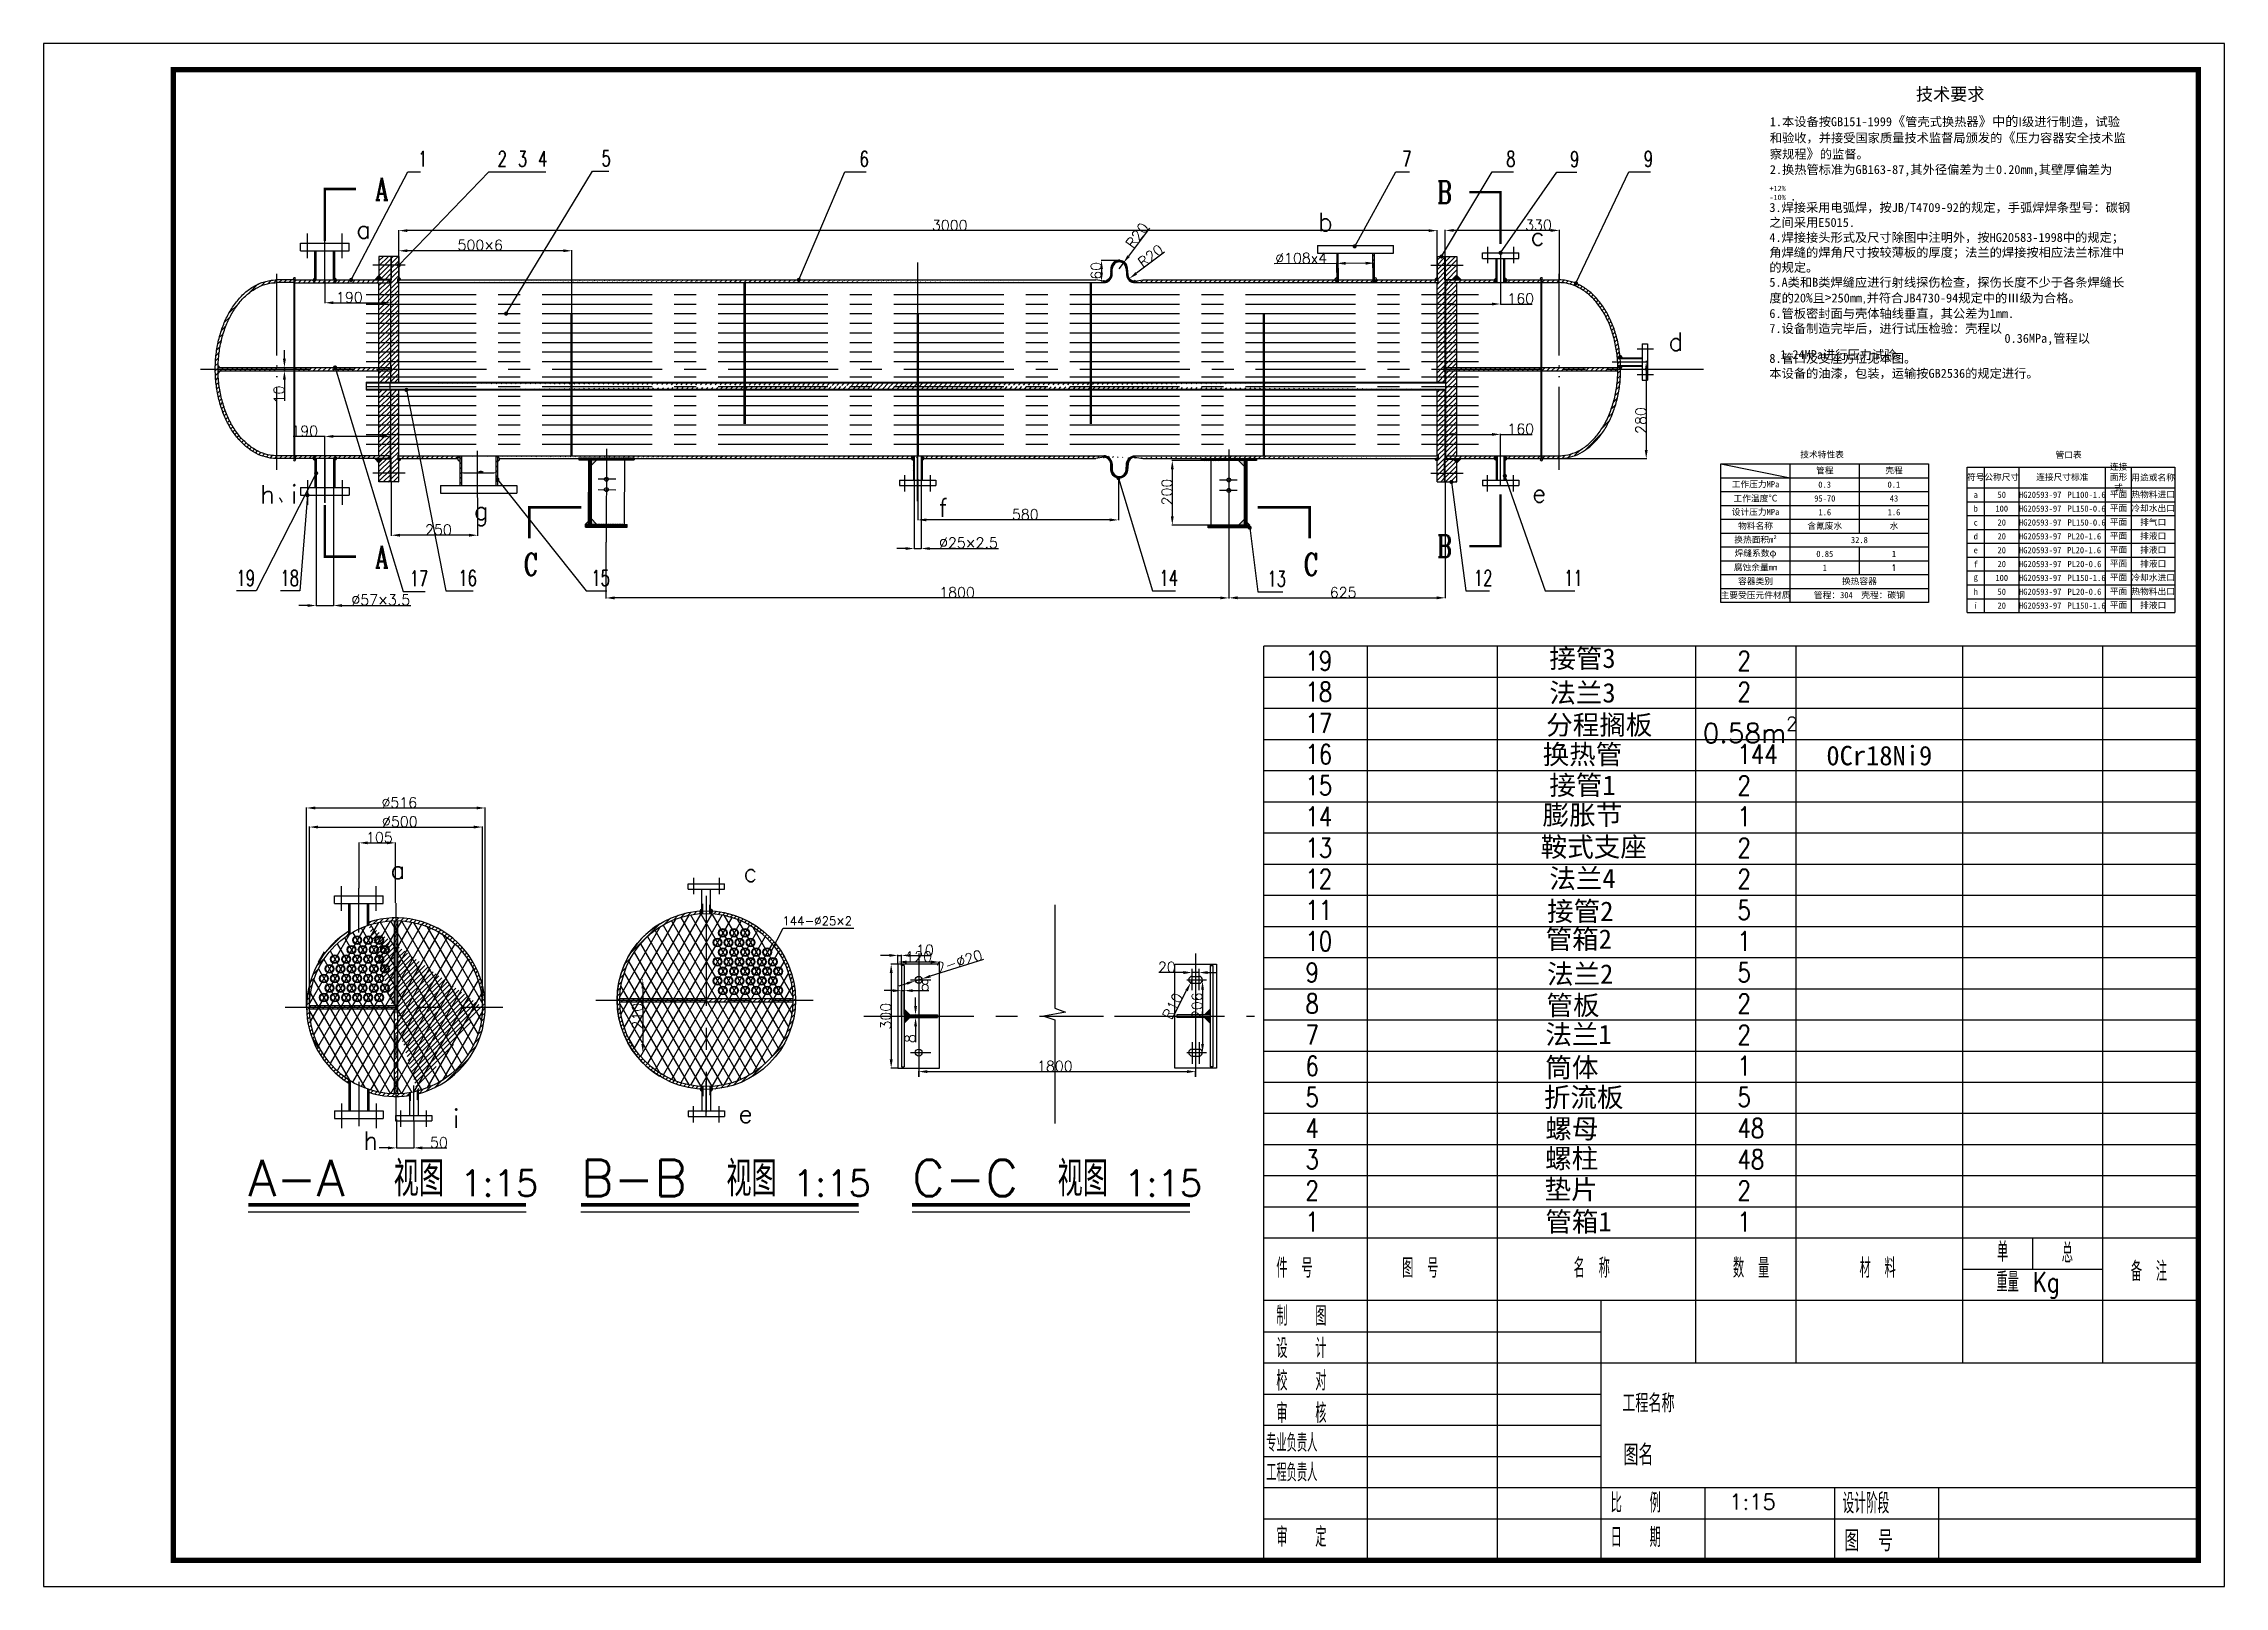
# Model space of a CAD drawing. Header units: millimetres. Extents: x 5568 to 11868, y -1450 to 3005.
import ezdxf

# ---------------------------------------------------------------- set-up
doc = ezdxf.new("R2010")
doc.units = ezdxf.units.MM
doc.header["$LTSCALE"] = 10
for name, pattern in [('ACAD_ISO05W100', [33, 24, -3, 0, -3, 0, -3]), ('ACAD_ISO10W100', [18, 12, -3, 0, -3]), ('CENTER', [50.8, 31.75, -6.35, 6.35, -6.35]), ('CENTER2', [28.575, 19.05, -3.175, 3.175, -3.175]), ('CENTERX2', [101.6, 63.5, -12.7, 12.7, -12.7])]:
    doc.linetypes.add(name, pattern=pattern)
for name, color, linetype in [('_TCH_MASK', 7, 'Continuous'), ('PUB_DIM', 3, 'Continuous'), ('PUB_TEXT', 7, 'Continuous'), ('PUB_TITLE', 7, 'Continuous'), ('中心线', 10, 'CENTER'), ('双点划线', 90, 'ACAD_ISO10W100'), ('文字', 130, 'Continuous'), ('点划线', 51, 'Continuous'), ('粗线', 160, 'Continuous'), ('细线', 7, 'Continuous'), ('辅助线', 8, 'Continuous')]:
    doc.layers.add(name, color=color, linetype=linetype)
doc.layers.add('电缆', color=1, linetype='Continuous', lineweight=9)
doc.styles.add('_TCH_DIM', font='SIMPLEX', dxfattribs={"bigfont": 'GBCBIG'})
doc.styles.add('_TCH_LABEL', font='COMPLEX', dxfattribs={"bigfont": 'GBCBIG'})
doc.styles.add('DIM_FONT', font='SIMPLEX', dxfattribs={"width": 0.7, "bigfont": 'GBCBIG'})
doc.styles.get("Standard").update_dxf_attribs({"font": 'txt.shx', "bigfont": 'gbcbig.shx'})
doc.dimstyles.new('DIMN1', dxfattribs={"dimscale": 0.01, "dimtxt": 300, "dimasz": 1000, "dimexe": 250, "dimexo": 300, "dimgap": 150, "dimtad": 1, "dimdec": 0, "dimdsep": 46, "dimtxsty": 'DIM_FONT', "dimcen": 10, "dimadec": 0, "dimazin": 0, "dimtfac": 1, "dimtdec": 0, "dimtmove": 0, "dimatfit": 3, "dimldrblk": 'NONE', "dimfxl": 0, "dimarcsym": 0})
doc.dimstyles.new('ISO-25', dxfattribs={"dimtxt": 30, "dimasz": 25, "dimexe": 1.25, "dimexo": 0.625, "dimtad": 1, "dimdec": 0, "dimdsep": 46, "dimtxsty": 'Standard', "dimcen": 10, "dimclrt": 7, "dimadec": 0, "dimazin": 0, "dimtfac": 1, "dimtdec": 0, "dimtmove": 0, "dimatfit": 3, "dimldrblk": 'NONE', "dimfxl": 0, "dimarcsym": 0})
pattern_1 = [(45, (103.306, -2347.834), (-7.071068, 7.071068), [])]
pattern_2 = [(45, (103.306, -2327.217), (-7.071068, 7.071068), [])]
pattern_3 = [(45, (-79.561, 385.461), (-7.071068, 7.071068), [])]

msp = doc.modelspace()

# ---------------------------------------------------------------- texts
at = {"width": 0.8}
for s, height, p in [('件 号', 56.2, (9129.4, -558.7)), ('图 号', 56.2, (9492.7, -558.7)), ('名 称', 56.2, (9988.2, -558.7)), ('数 量', 56.2, (10448.5, -558.7)), ('材 料', 56.2, (10814.1, -558.7)), ('单', 56.2, (11211.1, -512)), ('总', 56.2, (11398.4, -515.1)), ('重量 Kg', 56.2, (11209.6, -599.1)), ('备 注', 56.2, (11598, -568.4)), ('制  图', 56.2, (9129.4, -697)), ('设  计', 56.2, (9129.4, -790.6)), ('校  对', 56.2, (9129.4, -884.3)), ('审  核', 56.2, (9129.4, -978)), ('专业负责人', 51.31, (9100.1, -1061)), ('工程负责人', 51.31, (9100.1, -1146.6)), ('比  例        ', 56.199, (10095.2, -1237)), ('设计阶段', 58.64, (10765.2, -1239.4)), ('审  定', 56.2, (9129.4, -1335.4)), ('日  期', 56.2, (10095.2, -1336.3))]:
    msp.add_text(s, height=height, dxfattribs=at).set_placement(p)
msp.add_text('图 号', height=60, rotation=0).set_placement((10770.6, -1348.6))
for tag, p, s, height in [('工程名称', (10128.8, -947.2), '国际艺术大厦', 52.5), ('图名', (10132.3, -1100.6), '首层平面图', 60), ('1:15', (10437.7, -1228.1), '1：15', 45)]:
    msp.add_attdef(tag, p, s, height=height)
at = {"layer": 'PUB_DIM', "color": 7, "insert": (7702.1, 484.3), "char_height": 25, "width": 204.041, "attachment_point": 1}
msp.add_mtext('144-%%c25×2', dxfattribs=at)
at = {"layer": 'PUB_TEXT', "width": 0.705882}
for s, height, style, p in [('1', 44.6, '_TCH_DIM', (6649.9, 2650)), ('2', 44.6, '_TCH_DIM', (6879.7, 2650)), ('3', 44.6, '_TCH_DIM', (6938.2, 2650)), ('4', 44.6, '_TCH_DIM', (6996.7, 2650)), ('5', 44.6, '_TCH_DIM', (7179.9, 2651.6)), ('6', 44.6, '_TCH_DIM', (7925.2, 2649.9)), ('7', 44.6, '_TCH_DIM', (9492.9, 2650)), ('8', 44.6, '_TCH_DIM', (9793.3, 2650)), ('9', 44.6, '_TCH_DIM', (9977.7, 2649.3)), ('9', 44.6, '_TCH_DIM', (10190.9, 2650)), ('A', 63.8, '_TCH_LABEL', (6526.4, 2553.5)), ('B', 63.8, '_TCH_LABEL', (9593.8, 2544.3)), ('B', 63.8, '_TCH_LABEL', (9593.8, 1522)), ('A', 63.8, '_TCH_LABEL', (6526.4, 1491.4)), ('C', 63.8, '_TCH_LABEL', (6955.6, 1469.6)), ('C', 63.8, '_TCH_LABEL', (9209.3, 1469.6)), ('19', 44.62, '_TCH_DIM', (6125.2, 1439.7)), ('18', 44.62, '_TCH_DIM', (6252.1, 1439.7)), ('17', 44.62, '_TCH_DIM', (6625.6, 1438.3)), ('16', 44.62, '_TCH_DIM', (6765.9, 1439.7)), ('15', 44.62, '_TCH_DIM', (7150.2, 1439.7)), ('14', 44.62, '_TCH_DIM', (8791.8, 1439.7)), ('13', 44.62, '_TCH_DIM', (9103.4, 1437.4)), ('12', 44.62, '_TCH_DIM', (9699.9, 1439.7)), ('11', 44.62, '_TCH_DIM', (9960.4, 1439.7))]:
    msp.add_text(s, height=height, dxfattribs=dict(at, style=style)).set_placement(p)
at = {"layer": 'PUB_TEXT'}
for s, height, p in [('a', 52.5, (6471.3, 2442.4)), ('b', 52.5, (9249.9, 2463.9)), ('c', 52.5, (9864.1, 2422.3)), ('d', 52.5, (10262.4, 2118.4)), ('h', 52.5, (6193.9, 1677.3)), ('i', 52.5, (6283.2, 1677.3)), ('e', 52.5, (9868.2, 1680.4)), ('、', 50.6, (6246.4, 1677.3)), ('g', 52.5, (6811, 1630.2)), ('f', 52.5, (8153.9, 1638.7)), ('a', 52.5, (6570.2, 593.1)), ('c', 52.5, (7590.2, 585)), ('i', 52.5, (6750.7, -125.3)), ('e', 52.5, (7575.5, -111.5)), ('h', 52.5, (6491.6, -188.9)), ('A-A', 105, (6159.3, -323.3)), ('视图', 101.28, (6579.3, -323.3)), ('1:15', 75, (6771.9, -323.3)), ('B-B', 105, (7120.4, -323.3)), ('视图', 101.28, (7540.4, -323.3)), ('1:15', 75, (7733, -323.3)), ('C-C', 105, (8077.3, -323.3)), ('视图', 101.28, (8497.3, -323.3)), ('1:15', 75, (8689.9, -323.3))]:
    msp.add_text(s, height=height, dxfattribs=at).set_placement(p)
at = {"layer": 'PUB_TEXT', "width": 0.8}
for s, p in [('19', (9213.8, 1195)), ('2', (10462.1, 1195)), ('18', (9213.8, 1105)), ('2', (10462.1, 1105)), ('17', (9213.8, 1015)), ('16', (9213.8, 925)), ('144', (10462.1, 925)), ('15', (9213.8, 835)), ('2', (10462.1, 835)), ('14', (9213.8, 745)), ('1', (10462.1, 745)), ('13', (9213.8, 655)), ('2', (10462.1, 655)), ('12', (9213.8, 565)), ('2', (10462.1, 565)), ('11', (9213.8, 475)), ('5', (10462.1, 475)), ('10', (9213.8, 385)), ('1', (10462.1, 385)), ('9', (9213.8, 295)), ('5', (10462.1, 295)), ('8', (9213.8, 205)), ('2', (10462.1, 205)), ('7', (9213.8, 115)), ('2', (10462.1, 115)), ('6', (9213.8, 25)), ('1', (10462.1, 25)), ('5', (9213.8, -65)), ('5', (10462.1, -65)), ('4', (9213.8, -155)), ('48', (10462.1, -155)), ('3', (9213.8, -245)), ('48', (10462.1, -245)), ('2', (9213.8, -335)), ('2', (10462.1, -335)), ('1', (9213.8, -425)), ('1', (10462.1, -425))]:
    msp.add_text(s, height=56.2, dxfattribs=at).set_placement(p)
at = {"layer": 'PUB_TEXT', "char_height": 56.199}
for s, insert, width, attachment_point in [('{\\fFangSong_GB2312|b0|i0|c134|p49;接管3}', (10013.8, 1227.3), 275, 5), ('{\\fFangSong_GB2312|b0|i0|c134|p49;法兰3}', (10013.8, 1127.6), 275, 5), ('{\\fFangSong_GB2312|b0|i0|c134|p49;分程搁板}', (10062.4, 1034.7), 352.52, 5), ('\\A1;0.58m{\\H0.6978x;\\S2^ ;}', (10361.2, 1061.2), 289.353, 1), ('{\\fFangSong_GB2312|b0|i0|c134|p49;换热管}', (10013.8, 949.5), 275, 5), ('{\\fFangSong_GB2312|b0|i0|c134|p49;0Cr18Ni9}', (10871.4, 948.8), 275, 5), ('{\\fFangSong_GB2312|b0|i0|c134|p49;接管1}', (10013.8, 860.8), 275, 5), ('{\\fFangSong_GB2312|b0|i0|c134|p49;膨胀节}', (10013.8, 774.3), 275, 5), ('{\\fFangSong_GB2312|b0|i0|c134|p49;鞍式支座}', (10046.4, 682.2), 341.514, 5), ('{\\fFangSong_GB2312|b0|i0|c134|p49;法兰4}', (10013.8, 591.5), 275, 5), ('{\\fFangSong_GB2312|b0|i0|c134|p49;接管2}', (10007.5, 496.7), 275, 5), ('{\\fFangSong_GB2312|b0|i0|c134|p49;管箱2}', (10003.2, 416.2), 275, 5), ('{\\fFangSong_GB2312|b0|i0|c134|p49;法兰2}', (10007.1, 315.5), 275, 5), ('{\\fFangSong_GB2312|b0|i0|c134|p49;管板}', (9986.4, 225), 275, 5), ('{\\fFangSong_GB2312|b0|i0|c134|p49;法兰1}', (10002.4, 141), 275, 5), ('{\\fFangSong_GB2312|b0|i0|c134|p49;筒体}', (9983.4, 45.5), 275, 5), ('{\\fFangSong_GB2312|b0|i0|c134|p49;折流板}', (10017.2, -40.6), 275, 5), ('{\\fFangSong_GB2312|b0|i0|c134|p49;螺母}', (9983.2, -131.3), 275, 5), ('{\\fFangSong_GB2312|b0|i0|c134|p49;螺柱}', (9982.6, -217.1), 275, 5), ('{\\fFangSong_GB2312|b0|i0|c134|p49;垫片}', (9980.9, -306.6), 275, 5), ('{\\fFangSong_GB2312|b0|i0|c134|p49;管箱1}', (10002.4, -399.8), 275, 5)]:
    msp.add_mtext(s, dxfattribs=dict(at, insert=insert, width=width, attachment_point=attachment_point))
at = {"layer": '文字'}
for s, insert, char_height, width, attachment_point in [('{\\fFangSong_GB2312|b0|i0|c134|p49;技术要求}', (11076.1, 2857.1), 36.288, 1044.576, 5), ('{\\fFangSong_GB2312|b0|i0|c134|p49;1.本设备按GB151-1999\\fFangSong_GB2312|b0|i0|c134|p0;\\H1.083x;《\\fSimSun|b0|i0|c134|p0;\\H0.9234x;管壳式换热器\\fFangSong_GB2312|b0|i0|c134|p0;\\H1.083x;》中的\\H0.9234x;Ι级进行制造，试验和验收，并接受国家质量技术监督局颁发的\\H1.083x;《\\fSimSun|b0|i0|c134|p0;\\H0.9234x;压力容器安全技术监察规程\\fFangSong_GB2312|b0|i0|c134|p0;\\H1.083x;》\\fSimSun|b0|i0|c134|p0;\\H0.9234x;的监督。\\P2.换热管标准为GB163-87,其外径偏差为%%P0.20mm,其壁厚偏差为}', (10555, 2794.9), 25.92, 1043.387, 1), ('{\\fFangSong_GB2312|b0|i0|c134|p49;+12%\\P-10%}', (10554.3, 2594.9), 15.552, 196.062, 1), ('{\\fFangSong_GB2312|b0|i0|c134|p49;3.焊接采用电弧焊，按JB/T4709-92的规定，手弧焊焊条型号：碳钢之间采用E5015.\\P4.焊接接头形式及尺寸除图中注明外，按HG20583-1998中的规定；角焊缝的焊角尺寸按较薄板的厚度；法兰的焊接按相应法兰标准中的规定。\\P5.A类和B类焊缝应进行射线探伤检查，探伤长度不少于各条焊缝长度的20\\fFangSong_GB2312|b0|i0|c134|p0;\\H1.083x;%\\fSimSun|b0|i0|c134|p0;\\H0.9234x;且\\fFangSong_GB2312|b0|i0|c134|p0;\\H1.083x;>\\fSimSun|b0|i0|c134|p0;\\H0.9234x;250mm\\H0.7498x;,\\fFangSong_GB2312|b0|i0|c134|p49;\\H1.334x;并符合JB4730-94规定中的Ⅲ级为合格。\\P6.管板密封面与壳体轴线垂直，其公差为1mm.\\P7.设备制造完毕后，进行试压检验：壳程以\\P\\P8.管口及支座方位见本图。\\P本设备的油漆，包装，运输按GB2536的规定进行。}', (10553.7, 2545), 25.92, 1045.879, 1), ('{\\fFangSong_GB2312|b0|i0|c134|p49;.}', (10613.9, 2578), 25.92, 49.927, 1), ('{\\fFangSong_GB2312|b0|i0|c134|p49;0.36MPa,管程以}', (11232.9, 2167.2), 25.92, 351.234, 1), ('{\\fFangSong_GB2312|b0|i0|c134|p49;1.24MPa进行压力试验.}', (10585, 2120.1), 25.92, 442.035, 1), ('{\\fFangSong_GB2312|b0|i0|c134|p49;技术特性表}', (10643, 1827.4), 18, 524.307, 1), ('{\\fFangSong_GB2312|b0|i0|c134|p49;管口表}', (11380.4, 1826.7), 18, 410.062, 1), ('{\\fFangSong_GB2312|b0|i0|c134|p49;管程}', (10713.8, 1771.7), 18, 200, 5), ('{\\fFangSong_GB2312|b0|i0|c134|p49;壳程}', (10913.8, 1771.7), 18, 200, 5), ('{\\fFangSong_GB2312|b0|i0|c134|p49;符号}', (11150, 1752.3), 18, 50, 5), ('{\\fFangSong_GB2312|b0|i0|c134|p49;公称尺寸}', (11225, 1752.3), 18, 100, 5), ('{\\fFangSong_GB2312|b0|i0|c134|p49;连接尺寸标准}', (11400, 1752.3), 18, 250, 5), ('{\\fFangSong_GB2312|b0|i0|c134|p49;连接面形式}', (11562.5, 1752.3), 18, 75, 5), ('{\\fFangSong_GB2312|b0|i0|c134|p49;用途或名称}', (11662.5, 1751.4), 18, 125, 5), ('{\\fFangSong_GB2312|b0|i0|c134|p49;工作压力MPa}', (10513.8, 1731.7), 18, 200, 5), ('{\\fFangSong_GB2312|b0|i0|c134|p49;工作温度\\fFangSong_GB2312|b0|i0|c134|p0;\\H1.083x;℃}', (10513.8, 1691.7), 18, 200, 5), ('{\\fFangSong_GB2312|b0|i0|c134|p49;0.3}', (10713.4, 1731.6), 18, 200, 5), ('{\\fFangSong_GB2312|b0|i0|c134|p49;0.1}', (10913.4, 1731.6), 18, 200, 5), ('{\\fFangSong_GB2312|b0|i0|c134|p49;a}', (11150, 1702.3), 18, 50, 5), ('{\\fFangSong_GB2312|b0|i0|c134|p49;50}', (11225, 1702.3), 18, 100, 5), ('{\\fFangSong_GB2312|b0|i0|c134|p49;HG20593-97}', (11275, 1702.3), 18, 250, 4), ('{\\fFangSong_GB2312|b0|i0|c134|p49;PL100-1.6}', (11525, 1702.3), 18, 250, 6), ('{\\fFangSong_GB2312|b0|i0|c134|p49;平面}', (11562.5, 1703.1), 18, 75, 5), ('{\\fFangSong_GB2312|b0|i0|c134|p49;热物料进口}', (11662.5, 1702.3), 18, 125, 5), ('{\\fFangSong_GB2312|b0|i0|c134|p49;设计压力MPa}', (10513.8, 1651.7), 18, 200, 5), ('{\\fFangSong_GB2312|b0|i0|c134|p49;95-70}', (10713.8, 1691.7), 18, 200, 5), ('{\\fFangSong_GB2312|b0|i0|c134|p49;1.6}', (10713.8, 1651.7), 18, 200, 5), ('{\\fFangSong_GB2312|b0|i0|c134|p49;1.6}', (10913.8, 1651.7), 18, 200, 5), ('{\\fFangSong_GB2312|b0|i0|c134|p49;43}', (10913.8, 1691.7), 18, 200, 5), ('{\\fFangSong_GB2312|b0|i0|c134|p49;b}', (11150, 1662.3), 18, 50, 5), ('{\\fFangSong_GB2312|b0|i0|c134|p49;100}', (11225, 1662.3), 18, 100, 5), ('{\\fFangSong_GB2312|b0|i0|c134|p49;HG20593-97}', (11275, 1662.3), 18, 250, 4), ('{\\fFangSong_GB2312|b0|i0|c134|p49;PL150-0.6}', (11525, 1662.3), 18, 250, 6), ('{\\fFangSong_GB2312|b0|i0|c134|p49;平面}', (11562.5, 1663.1), 18, 75, 5), ('{\\fFangSong_GB2312|b0|i0|c134|p49;冷却水出口}', (11662.5, 1662.3), 18, 125, 5), ('{\\fFangSong_GB2312|b0|i0|c134|p49;换热面积m²}', (10513.8, 1571.7), 18, 200, 5), ('{\\fFangSong_GB2312|b0|i0|c134|p49;物料名称}', (10513.8, 1611.7), 18, 200, 5), ('{\\fFangSong_GB2312|b0|i0|c134|p49;含氰废水}', (10713.8, 1611.7), 18, 200, 5), ('{\\fFangSong_GB2312|b0|i0|c134|p49;32.8}', (10813.8, 1571.7), 18, 400, 5), ('{\\fFangSong_GB2312|b0|i0|c134|p49;水}', (10913.8, 1611.7), 18, 200, 5), ('{\\fFangSong_GB2312|b0|i0|c134|p49;d}', (11150, 1582.3), 18, 50, 5), ('{\\fFangSong_GB2312|b0|i0|c134|p49;c}', (11150, 1622.3), 18, 50, 5), ('{\\fFangSong_GB2312|b0|i0|c134|p49;20}', (11225, 1622.3), 18, 100, 5), ('{\\fFangSong_GB2312|b0|i0|c134|p49;20}', (11225, 1582.3), 18, 100, 5), ('{\\fFangSong_GB2312|b0|i0|c134|p49;HG20593-97}', (11275, 1622.3), 18, 250, 4), ('{\\fFangSong_GB2312|b0|i0|c134|p49;HG20593-97}', (11275, 1582.3), 18, 250, 4), ('{\\fFangSong_GB2312|b0|i0|c134|p49;PL20-1.6}', (11512.3, 1582.3), 18, 250, 6), ('{\\fFangSong_GB2312|b0|i0|c134|p49;PL150-0.6}', (11525.2, 1622.3), 18, 250, 6), ('{\\fFangSong_GB2312|b0|i0|c134|p49;平面}', (11562.5, 1623.1), 18, 75, 5), ('{\\fFangSong_GB2312|b0|i0|c134|p49;平面}', (11562.5, 1583.1), 18, 75, 5), ('{\\fFangSong_GB2312|b0|i0|c134|p49;排气口}', (11662.5, 1622.3), 18, 125, 5), ('{\\fFangSong_GB2312|b0|i0|c134|p49;排液口}', (11662.5, 1582.3), 18, 125, 5), ('{\\fFangSong_GB2312|b0|i0|c134|p49;焊缝系数\\fFangSong_GB2312|b0|i0|c134|p0;\\H1.083x;φ}', (10513.8, 1531.7), 18, 200, 5), ('{\\fFangSong_GB2312|b0|i0|c134|p49;0.85}', (10713.8, 1531.7), 18, 200, 5), ('{\\fFangSong_GB2312|b0|i0|c134|p49;1}', (10913.8, 1531.7), 18, 200, 5), ('{\\fFangSong_GB2312|b0|i0|c134|p49;e}', (11150, 1542.3), 18, 50, 5), ('{\\fFangSong_GB2312|b0|i0|c134|p49;f}', (11150, 1502.3), 18, 50, 5), ('{\\fFangSong_GB2312|b0|i0|c134|p49;20}', (11225, 1542.3), 18, 100, 5), ('{\\fFangSong_GB2312|b0|i0|c134|p49;HG20593-97}', (11275, 1542.3), 18, 250, 4), ('{\\fFangSong_GB2312|b0|i0|c134|p49;PL20-1.6}', (11512, 1542.3), 18, 250, 6), ('{\\fFangSong_GB2312|b0|i0|c134|p49;平面}', (11562.5, 1543.1), 18, 75, 5), ('{\\fFangSong_GB2312|b0|i0|c134|p49;平面}', (11562.5, 1503.1), 18, 75, 5), ('{\\fFangSong_GB2312|b0|i0|c134|p49;排液口}', (11662.5, 1542.3), 18, 125, 5), ('{\\fFangSong_GB2312|b0|i0|c134|p49;排液口}', (11662.5, 1502.3), 18, 125, 5), ('{\\fFangSong_GB2312|b0|i0|c134|p49;腐蚀余量mm}', (10513.8, 1491.7), 18, 200, 5), ('{\\fFangSong_GB2312|b0|i0|c134|p49;容器类别}', (10513.8, 1451.7), 18, 200, 5), ('{\\fFangSong_GB2312|b0|i0|c134|p49;1}', (10713.8, 1491.7), 18, 200, 5), ('{\\fFangSong_GB2312|b0|i0|c134|p49;换热容器}', (10813.8, 1451.7), 18, 400, 5), ('1', (10913.8, 1491.7), 18, 200, 5), ('{\\fFangSong_GB2312|b0|i0|c134|p49;g}', (11150, 1462.3), 18, 50, 5), ('{\\fFangSong_GB2312|b0|i0|c134|p49;100}', (11225, 1462.3), 18, 100, 5), ('{\\fFangSong_GB2312|b0|i0|c134|p49;20}', (11225, 1502.3), 18, 100, 5), ('{\\fFangSong_GB2312|b0|i0|c134|p49;HG20593-97}', (11275, 1502.3), 18, 250, 4), ('{\\fFangSong_GB2312|b0|i0|c134|p49;HG20593-97}', (11275, 1462.3), 18, 250, 4), ('{\\fFangSong_GB2312|b0|i0|c134|p49;PL150-1.6}', (11525, 1462.3), 18, 250, 6), ('{\\fFangSong_GB2312|b0|i0|c134|p49;PL20-0.6}', (11512.9, 1502.3), 18, 250, 6), ('{\\fFangSong_GB2312|b0|i0|c134|p49;平面}', (11562.5, 1463.1), 18, 75, 5), ('{\\fFangSong_GB2312|b0|i0|c134|p49;冷却水进口}', (11662.5, 1462.3), 18, 125, 5), ('{\\fFangSong_GB2312|b0|i0|c134|p49;主要受压元件材质}', (10513.8, 1411.7), 18, 200, 5), ('{\\fFangSong_GB2312|b0|i0|c134|p49;管程：304  壳程：碳钢}', (10813.8, 1411.7), 18, 400, 5), ('{\\fFangSong_GB2312|b0|i0|c134|p49;h}', (11150, 1422.3), 18, 50, 5), ('{\\fFangSong_GB2312|b0|i0|c134|p49;i }', (11150, 1382.3), 18, 50, 5), ('{\\fFangSong_GB2312|b0|i0|c134|p49;50 }', (11225, 1422.3), 18, 100, 5), ('{\\fFangSong_GB2312|b0|i0|c134|p49;20}', (11225, 1382.3), 18, 100, 5), ('{\\fFangSong_GB2312|b0|i0|c134|p49;HG20593-97}', (11275, 1422.3), 18, 250, 4), ('{\\fFangSong_GB2312|b0|i0|c134|p49;HG20593-97}', (11275, 1382.3), 18, 250, 4), ('{\\fFangSong_GB2312|b0|i0|c134|p49;PL150-1.6}', (11525, 1382.3), 18, 250, 6), ('{\\fFangSong_GB2312|b0|i0|c134|p49;PL20-0.6}', (11512.9, 1422.3), 18, 250, 6), ('{\\fFangSong_GB2312|b0|i0|c134|p49;平面}', (11562.5, 1423.1), 18, 75, 5), ('{\\fFangSong_GB2312|b0|i0|c134|p49;平面}', (11562.5, 1383.1), 18, 75, 5), ('{\\fFangSong_GB2312|b0|i0|c134|p49;热物料出口}', (11662.5, 1422.3), 18, 125, 5), ('{\\fFangSong_GB2312|b0|i0|c134|p49;排液口}', (11662.5, 1382.3), 18, 125, 5)]:
    msp.add_mtext(s, dxfattribs=dict(at, insert=insert, char_height=char_height, width=width, attachment_point=attachment_point))

# ---------------------------------------------------------------- blocks, each defined once
blk = doc.blocks.new('*D4')
at = {"layer": 'Defpoints', "color": 0}
for p in [(9304.3, 2370.6), (9304.7, 2314.6), (9412.7, 2316.9)]:
    blk.add_point(p, dxfattribs=at)
at = {"layer": '细线', "color": 0, "lineweight": -2}
for p, q in [((9304.3, 2370.6), (9123.1, 2369.4)), ((9304.7, 2315.2), (9304.3, 2371.8)), ((9387.3, 2371.1), (9329.3, 2370.7)), ((9412.7, 2317.6), (9412.3, 2372.5))]:
    blk.add_line(p, q, dxfattribs=at)
at = {"layer": '细线', "color": 0}
for points in [[(9329.3, 2374.9), (9329.4, 2366.6), (9304.3, 2370.6)], [(9387.3, 2375.3), (9387.4, 2366.9), (9412.3, 2371.3)]]:
    blk.add_solid(points, dxfattribs=at)
at = {"layer": '细线', "color": 7, "insert": (9201.1, 2385.6), "char_height": 30, "attachment_point": 5, "rotation": 0.36295}
blk.add_mtext('%%C108x4', dxfattribs=at)
blk = doc.blocks.new('_None')
blk = doc.blocks.new('*D5')
at = {"layer": 'Defpoints', "color": 0}
for p in [(8675.5, 2379.2), (8624.3, 2319), (8630.9, 2319)]:
    blk.add_point(p, dxfattribs=at)
at = {"layer": '细线', "color": 0, "lineweight": -2}
for p, q in [((8674.9, 2379.2), (8623.1, 2379.2)), ((8624.3, 2354.2), (8624.3, 2344)), ((8630.3, 2319), (8623.1, 2319))]:
    blk.add_line(p, q, dxfattribs=at)
at = {"layer": '细线', "color": 0}
for points in [[(8620.2, 2354.2), (8628.5, 2354.2), (8624.3, 2379.2)], [(8620.2, 2344), (8628.5, 2344), (8624.3, 2319)]]:
    blk.add_solid(points, dxfattribs=at)
at = {"layer": '细线', "color": 7, "insert": (8608.7, 2349.1), "char_height": 30, "attachment_point": 5, "rotation": 90}
blk.add_mtext('60', dxfattribs=at)
blk = doc.blocks.new('*D6')
at = {"layer": 'Defpoints', "color": 0}
for p in [(8036.2, 346.7), (8046.2, 372.2), (8046.2, 342.7)]:
    blk.add_point(p, dxfattribs=at)
at = {"layer": '细线', "color": 0, "lineweight": -2}
for p, q in [((8011.2, 372.2), (7986.2, 372.2)), ((8036.2, 347.3), (8036.2, 373.4)), ((8036.2, 372.2), (8046.2, 372.2)), ((8046.2, 343.3), (8046.2, 373.4)), ((8071.2, 372.2), (8132.4, 372.2))]:
    blk.add_line(p, q, dxfattribs=at)
at = {"layer": '细线', "color": 0}
for points in [[(8011.2, 376.3), (8011.2, 368), (8036.2, 372.2)], [(8071.2, 376.3), (8071.2, 368), (8046.2, 372.2)]]:
    blk.add_solid(points, dxfattribs=at)
at = {"layer": '细线', "color": 7, "insert": (8114.3, 387.8), "char_height": 30, "attachment_point": 5}
blk.add_mtext('10', dxfattribs=at)
blk = doc.blocks.new('*D7')
at = {"layer": 'Defpoints', "color": 0}
for p in [(8054.2, 270.4), (8046.2, 196.7), (8054.2, 200.7)]:
    blk.add_point(p, dxfattribs=at)
at = {"layer": '细线', "color": 0, "lineweight": -2}
for p, q in [((8021.2, 270.4), (7996.2, 270.4)), ((8046.2, 197.3), (8046.2, 271.7)), ((8046.2, 270.4), (8054.2, 270.4)), ((8054.2, 201.3), (8054.2, 271.7)), ((8079.2, 270.4), (8125.4, 270.4))]:
    blk.add_line(p, q, dxfattribs=at)
at = {"layer": '细线', "color": 0}
for points in [[(8021.2, 274.6), (8021.2, 266.3), (8046.2, 270.4)], [(8079.2, 274.6), (8079.2, 266.3), (8054.2, 270.4)]]:
    blk.add_solid(points, dxfattribs=at)
at = {"layer": '细线', "color": 7, "insert": (8114.8, 286.1), "char_height": 30, "attachment_point": 5}
blk.add_mtext('8', dxfattribs=at)
blk = doc.blocks.new('*D8')
at = {"layer": 'Defpoints', "color": 0}
for p in [(8086.6, 298.7), (8105.7, 304.6)]:
    blk.add_point(p, dxfattribs=at)
at = {"layer": '细线', "color": 0, "lineweight": -2}
for p, q in [((8283.6, 360), (8129.6, 312.1)), ((8062.8, 291.3), (8038.9, 283.8)), ((8086.6, 298.7), (8105.7, 304.6))]:
    blk.add_line(p, q, dxfattribs=at)
at = {"layer": '细线', "color": 0}
for points in [[(8128.4, 316), (8130.8, 308.1), (8105.7, 304.6)], [(8061.5, 295.2), (8064, 287.3), (8086.6, 298.7)]]:
    blk.add_solid(points, dxfattribs=at)
at = {"layer": '细线', "color": 7, "insert": (8213.9, 354.7), "char_height": 30, "attachment_point": 5, "rotation": 17.2912}
blk.add_mtext('2-%%c20', dxfattribs=at)
blk = doc.blocks.new('*D9')
at = {"layer": '_TCH_MASK', "color": 0, "lineweight": -2}
for p, q in [((8762.7, 2472.7), (8702.4, 2391.4)), ((8675.6, 2355.2), (8687.5, 2371.3))]:
    blk.add_line(p, q, dxfattribs=at)
at = {"layer": '_TCH_MASK', "color": 0}
blk.add_solid([(8699, 2393.8), (8705.7, 2388.9), (8687.5, 2371.3)], dxfattribs=at)
at = {"layer": 'Defpoints', "color": 0}
for p in [(8675.6, 2355.2), (8687.5, 2371.3)]:
    blk.add_point(p, dxfattribs=at)
at = {"layer": '_TCH_MASK', "color": 7, "insert": (8727.4, 2451.4), "char_height": 30, "attachment_point": 5, "rotation": 53.42736}
blk.add_mtext('R20', dxfattribs=at)
blk = doc.blocks.new('*D10')
at = {"layer": '_TCH_MASK', "color": 0, "lineweight": -2}
blk.add_line((8806.1, 2402.5), (8725, 2342), dxfattribs=at)
at = {"layer": '_TCH_MASK', "color": 0}
blk.add_solid([(8722.5, 2345.3), (8727.5, 2338.6), (8704.9, 2327)], dxfattribs=at)
at = {"layer": 'Defpoints', "color": 0}
for p in [(8721, 2339), (8704.9, 2327)]:
    blk.add_point(p, dxfattribs=at)
at = {"layer": '_TCH_MASK', "color": 7, "insert": (8766.2, 2392.2), "char_height": 30, "attachment_point": 5, "rotation": 36.75509}
blk.add_mtext('R20', dxfattribs=at)
blk = doc.blocks.new('*D11')
at = {"layer": '_TCH_MASK', "color": 0, "lineweight": -2}
for p, q in [((8036.2, 347.9), (8036.2, 354.4)), ((8131.2, 353.1), (8061.2, 353.1)), ((8156.2, 347.3), (8156.2, 354.4))]:
    blk.add_line(p, q, dxfattribs=at)
at = {"layer": '_TCH_MASK', "color": 0}
for points in [[(8061.2, 357.3), (8061.2, 349), (8036.2, 353.1)], [(8131.2, 357.3), (8131.2, 349), (8156.2, 353.1)]]:
    blk.add_solid(points, dxfattribs=at)
at = {"layer": 'Defpoints', "color": 0}
for p in [(8036.2, 353.1), (8036.2, 347.3), (8156.2, 346.7)]:
    blk.add_point(p, dxfattribs=at)
at = {"layer": '_TCH_MASK', "color": 7, "insert": (8096.2, 368.8), "char_height": 30, "attachment_point": 5}
blk.add_mtext('120', dxfattribs=at)
blk = doc.blocks.new('*D12')
at = {"layer": '_TCH_MASK', "color": 0, "lineweight": -2}
for p, q in [((7299.2, 301.7), (7297.9, 301.7)), ((7299.2, 276.7), (7299.2, 116.7)), ((7299.2, 91.7), (7297.9, 91.7))]:
    blk.add_line(p, q, dxfattribs=at)
at = {"layer": '_TCH_MASK', "color": 0}
for points in [[(7295, 276.7), (7303.4, 276.7), (7299.2, 301.7)], [(7295, 116.7), (7303.4, 116.7), (7299.2, 91.7)]]:
    blk.add_solid(points, dxfattribs=at)
at = {"layer": 'Defpoints', "color": 0}
for p in [(7299.8, 301.7), (7299.2, 91.7), (7299.8, 91.7)]:
    blk.add_point(p, dxfattribs=at)
at = {"layer": '_TCH_MASK', "color": 7, "insert": (7283.6, 196.7), "char_height": 30, "attachment_point": 5, "rotation": 90}
blk.add_mtext('210', dxfattribs=at)
blk = doc.blocks.new('*D13')
at = {"layer": '_TCH_MASK', "color": 0, "lineweight": -2}
for p, q in [((8084.4, 200.7), (8088.4, 200.7)), ((8084.4, 192.7), (8088.4, 192.7)), ((8087.1, 225.7), (8087.1, 250.7)), ((8087.1, 200.7), (8087.1, 192.7)), ((8087.1, 167.7), (8087.1, 121.4))]:
    blk.add_line(p, q, dxfattribs=at)
at = {"layer": '_TCH_MASK', "color": 0}
for points in [[(8083, 225.7), (8091.3, 225.7), (8087.1, 200.7)], [(8083, 167.7), (8091.3, 167.7), (8087.1, 192.7)]]:
    blk.add_solid(points, dxfattribs=at)
at = {"layer": 'Defpoints', "color": 0}
for p in [(8083.8, 200.7), (8083.8, 192.7), (8087.1, 192.7)]:
    blk.add_point(p, dxfattribs=at)
at = {"layer": '_TCH_MASK', "color": 7, "insert": (8071.5, 132), "char_height": 30, "attachment_point": 5, "rotation": 90}
blk.add_mtext('8', dxfattribs=at)
blk = doc.blocks.new('*D14')
at = {"layer": '_TCH_MASK', "color": 0, "lineweight": -2}
for p, q in [((8035.5, 346.7), (8015.6, 346.7)), ((8016.8, 321.7), (8016.8, 71.7)), ((8035.5, 46.7), (8015.6, 46.7))]:
    blk.add_line(p, q, dxfattribs=at)
at = {"layer": '_TCH_MASK', "color": 0}
for points in [[(8012.6, 321.7), (8021, 321.7), (8016.8, 346.7)], [(8012.6, 71.7), (8021, 71.7), (8016.8, 46.7)]]:
    blk.add_solid(points, dxfattribs=at)
at = {"layer": 'Defpoints', "color": 0}
for p in [(8036.2, 346.7), (8016.8, 46.7), (8036.2, 46.7)]:
    blk.add_point(p, dxfattribs=at)
at = {"layer": '_TCH_MASK', "color": 7, "insert": (8001.2, 196.7), "char_height": 30, "attachment_point": 5, "rotation": 90}
blk.add_mtext('300', dxfattribs=at)
blk = doc.blocks.new('*D15')
at = {"layer": '_TCH_MASK', "color": 0, "lineweight": -2}
for p, q in [((8828.5, 189.3), (8870.2, 270.5)), ((8886.2, 301.7), (8881.6, 292.8))]:
    blk.add_line(p, q, dxfattribs=at)
at = {"layer": '_TCH_MASK', "color": 0}
blk.add_solid([(8866.5, 272.4), (8873.9, 268.6), (8881.6, 292.8)], dxfattribs=at)
at = {"layer": 'Defpoints', "color": 0}
for p in [(8881.6, 292.8), (8886.2, 301.7)]:
    blk.add_point(p, dxfattribs=at)
at = {"layer": '_TCH_MASK', "color": 7, "insert": (8829.8, 225.9), "char_height": 30, "attachment_point": 5, "rotation": 62.8415}
blk.add_mtext('R10', dxfattribs=at)
blk = doc.blocks.new('*D16')
at = {"layer": '_TCH_MASK', "color": 0, "lineweight": -2}
for p, q in [((8861.2, 322.7), (8789.9, 322.7)), ((8886.2, 312.3), (8886.2, 324)), ((8906.2, 322.7), (8886.2, 322.7)), ((8906.2, 312.3), (8906.2, 324)), ((8931.2, 322.7), (8956.2, 322.7))]:
    blk.add_line(p, q, dxfattribs=at)
at = {"layer": '_TCH_MASK', "color": 0}
for points in [[(8861.2, 326.9), (8861.2, 318.5), (8886.2, 322.7)], [(8931.2, 326.9), (8931.2, 318.5), (8906.2, 322.7)]]:
    blk.add_solid(points, dxfattribs=at)
at = {"layer": 'Defpoints', "color": 0}
for p in [(8906.2, 322.7), (8886.2, 311.7), (8906.2, 311.7)]:
    blk.add_point(p, dxfattribs=at)
at = {"layer": '_TCH_MASK', "color": 7, "insert": (8813, 338.3), "char_height": 30, "attachment_point": 5}
blk.add_mtext('20', dxfattribs=at)
blk = doc.blocks.new('*D17')
at = {"layer": '_TCH_MASK', "color": 0, "lineweight": -2}
for p, q in [((8916.1, 298.1), (8917.4, 298.1)), ((8916.2, 273.1), (8916.2, 116.7)), ((8915.5, 91.7), (8914.9, 91.7))]:
    blk.add_line(p, q, dxfattribs=at)
at = {"layer": '_TCH_MASK', "color": 0}
for points in [[(8912, 273.1), (8920.3, 273.1), (8916.2, 298.1)], [(8912, 116.7), (8920.3, 116.7), (8916.2, 91.7)]]:
    blk.add_solid(points, dxfattribs=at)
at = {"layer": 'Defpoints', "color": 0}
for p in [(8915.5, 298.1), (8916.2, 91.7), (8916.2, 91.7)]:
    blk.add_point(p, dxfattribs=at)
at = {"layer": '_TCH_MASK', "color": 7, "insert": (8900.5, 226.9), "char_height": 30, "attachment_point": 5, "rotation": 90}
blk.add_mtext('206', dxfattribs=at)
blk = doc.blocks.new('*D18')
at = {"layer": '_TCH_MASK', "color": 0, "lineweight": -2}
for p, q in [((8096.2, 21.8), (8096.2, 37.9)), ((8121.2, 36.6), (8871.2, 36.6)), ((8896.2, 21.8), (8896.2, 37.9))]:
    blk.add_line(p, q, dxfattribs=at)
at = {"layer": '_TCH_MASK', "color": 0}
for points in [[(8121.2, 40.8), (8121.2, 32.5), (8096.2, 36.6)], [(8871.2, 40.8), (8871.2, 32.5), (8896.2, 36.6)]]:
    blk.add_solid(points, dxfattribs=at)
at = {"layer": 'Defpoints', "color": 0}
for p in [(8096.2, 21.2), (8896.2, 36.6), (8896.2, 21.2)]:
    blk.add_point(p, dxfattribs=at)
at = {"layer": '_TCH_MASK', "color": 7, "insert": (8489.5, 52.3), "char_height": 30, "attachment_point": 5}
blk.add_mtext('1800', dxfattribs=at)
blk = doc.blocks.new('*D19')
at = {"layer": '_TCH_MASK', "color": 0, "lineweight": -2}
for p, q in [((6263.9, 2095), (6263.9, 2120)), ((6263.7, 2070), (6262.6, 2070)), ((6263.7, 2060), (6262.6, 2060)), ((6263.9, 2070), (6263.9, 2060)), ((6263.9, 2035), (6263.9, 1973.7))]:
    blk.add_line(p, q, dxfattribs=at)
at = {"layer": '_TCH_MASK', "color": 0}
for points in [[(6259.7, 2095), (6268, 2095), (6263.9, 2070)], [(6259.7, 2035), (6268, 2035), (6263.9, 2060)]]:
    blk.add_solid(points, dxfattribs=at)
at = {"layer": 'Defpoints', "color": 0}
for p in [(6263.9, 2060), (6264.4, 2070), (6264.4, 2060)]:
    blk.add_point(p, dxfattribs=at)
at = {"layer": '_TCH_MASK', "color": 7, "insert": (6248.2, 1991.8), "char_height": 30, "attachment_point": 5, "rotation": 90}
blk.add_mtext('10', dxfattribs=at)
blk = doc.blocks.new('*D20')
at = {"layer": 'Defpoints', "color": 0}
for p in [(6594.1, 2407), (6594.1, 2223.1), (7094.5, 2223.1)]:
    blk.add_point(p, dxfattribs=at)
at = {"layer": 'PUB_DIM', "color": 0, "lineweight": -2}
for p, q in [((6594.1, 2223.8), (6594.1, 2408.3)), ((7069.5, 2407), (6619.1, 2407)), ((7094.5, 2223.8), (7094.5, 2408.3))]:
    blk.add_line(p, q, dxfattribs=at)
at = {"layer": 'PUB_DIM', "color": 0}
for points in [[(6619.1, 2411.2), (6619.1, 2402.9), (6594.1, 2407)], [(7069.5, 2411.2), (7069.5, 2402.9), (7094.5, 2407)]]:
    blk.add_solid(points, dxfattribs=at)
at = {"layer": 'PUB_DIM', "color": 7, "insert": (6829.6, 2423.5), "char_height": 30, "attachment_point": 5}
blk.add_mtext('500×6', dxfattribs=at)
blk = doc.blocks.new('*D21')
at = {"layer": 'Defpoints', "color": 0}
for p in [(6594.1, 2465.1), (6594.1, 2323), (9594.1, 2323)]:
    blk.add_point(p, dxfattribs=at)
at = {"layer": 'PUB_DIM', "color": 0, "lineweight": -2}
for p, q in [((6594.1, 2323.6), (6594.1, 2466.4)), ((9569.1, 2465.1), (6619.1, 2465.1)), ((9594.1, 2323.6), (9594.1, 2466.4))]:
    blk.add_line(p, q, dxfattribs=at)
at = {"layer": 'PUB_DIM', "color": 0}
for points in [[(6619.1, 2469.3), (6619.1, 2461), (6594.1, 2465.1)], [(9569.1, 2469.3), (9569.1, 2461), (9594.1, 2465.1)]]:
    blk.add_solid(points, dxfattribs=at)
at = {"layer": 'PUB_DIM', "color": 7, "insert": (8185.9, 2480.7), "char_height": 30, "attachment_point": 5}
blk.add_mtext('3000', dxfattribs=at)
blk = doc.blocks.new('*D22')
at = {"layer": 'Defpoints', "color": 0}
for p in [(9617.1, 2465.8), (9617.1, 2324.5), (9947.1, 2323)]:
    blk.add_point(p, dxfattribs=at)
at = {"layer": 'PUB_DIM', "color": 0, "lineweight": -2}
for p, q in [((9617.1, 2325.1), (9617.1, 2467)), ((9922.1, 2465.8), (9642.1, 2465.8)), ((9947.1, 2323.6), (9947.1, 2467))]:
    blk.add_line(p, q, dxfattribs=at)
at = {"layer": 'PUB_DIM', "color": 0}
for points in [[(9642.1, 2469.9), (9642.1, 2461.6), (9617.1, 2465.8)], [(9922.1, 2469.9), (9922.1, 2461.6), (9947.1, 2465.8)]]:
    blk.add_solid(points, dxfattribs=at)
at = {"layer": 'PUB_DIM', "color": 7, "insert": (9886.7, 2481.4), "char_height": 30, "attachment_point": 5}
blk.add_mtext('330', dxfattribs=at)
blk = doc.blocks.new('*D23')
at = {"layer": 'Defpoints', "color": 0}
for p in [(9617.1, 2298.6), (9777.1, 2298.6), (9617.1, 2253.2)]:
    blk.add_point(p, dxfattribs=at)
at = {"layer": 'PUB_DIM', "color": 0, "lineweight": -2}
for p, q in [((9617.1, 2298), (9617.1, 2252)), ((9777.1, 2298), (9777.1, 2252)), ((9642.1, 2253.2), (9752.1, 2253.2)), ((9777.1, 2253.2), (9868.4, 2253.2))]:
    blk.add_line(p, q, dxfattribs=at)
at = {"layer": 'PUB_DIM', "color": 0}
for points in [[(9642.1, 2257.4), (9642.1, 2249.1), (9617.1, 2253.2)], [(9752.1, 2257.4), (9752.1, 2249.1), (9777.1, 2253.2)]]:
    blk.add_solid(points, dxfattribs=at)
at = {"layer": 'PUB_DIM', "color": 7, "insert": (9835.3, 2268.8), "char_height": 30, "attachment_point": 5}
blk.add_mtext('160', dxfattribs=at)
blk = doc.blocks.new('*D24')
at = {"layer": 'Defpoints', "color": 0}
for p in [(10202.1, 2086.8), (9878.4, 1807), (10198, 1807)]:
    blk.add_point(p, dxfattribs=at)
at = {"layer": 'PUB_DIM', "color": 0, "lineweight": -2}
for p, q in [((10201.5, 2086.8), (10196.8, 2086.8)), ((10198, 2061.8), (10198, 1832)), ((9879, 1807), (10199.3, 1807))]:
    blk.add_line(p, q, dxfattribs=at)
at = {"layer": 'PUB_DIM', "color": 0}
for points in [[(10193.8, 2061.8), (10202.2, 2061.8), (10198, 2086.8)], [(10193.8, 1832), (10202.2, 1832), (10198, 1807)]]:
    blk.add_solid(points, dxfattribs=at)
at = {"layer": 'PUB_DIM', "color": 7, "insert": (10182.4, 1916.8), "char_height": 30, "attachment_point": 5, "rotation": 90}
blk.add_mtext('280', dxfattribs=at)
blk = doc.blocks.new('*D25')
at = {"layer": 'Defpoints', "color": 0}
for p in [(9617.1, 1876.7), (9617.1, 1831.3), (9777.1, 1831.3)]:
    blk.add_point(p, dxfattribs=at)
at = {"layer": 'PUB_DIM', "color": 0, "lineweight": -2}
for p, q in [((9617.1, 1832), (9617.1, 1878)), ((9642.1, 1876.7), (9752.1, 1876.7)), ((9777.1, 1832), (9777.1, 1878)), ((9777.1, 1876.7), (9868.4, 1876.7))]:
    blk.add_line(p, q, dxfattribs=at)
at = {"layer": 'PUB_DIM', "color": 0}
for points in [[(9642.1, 1880.9), (9642.1, 1872.5), (9617.1, 1876.7)], [(9752.1, 1880.9), (9752.1, 1872.5), (9777.1, 1876.7)]]:
    blk.add_solid(points, dxfattribs=at)
at = {"layer": 'PUB_DIM', "color": 7, "insert": (9835.3, 1892.3), "char_height": 30, "attachment_point": 5}
blk.add_mtext('160', dxfattribs=at)
blk = doc.blocks.new('*D26')
at = {"layer": 'Defpoints', "color": 0}
for p in [(9617.6, 1739.5), (8992.4, 1563.3), (9617.6, 1404.8)]:
    blk.add_point(p, dxfattribs=at)
at = {"layer": 'PUB_DIM', "color": 0, "lineweight": -2}
for p, q in [((9617.6, 1738.8), (9617.6, 1403.6)), ((8992.4, 1562.7), (8992.4, 1403.6)), ((9017.4, 1404.8), (9592.6, 1404.8))]:
    blk.add_line(p, q, dxfattribs=at)
at = {"layer": 'PUB_DIM', "color": 0}
for points in [[(9017.4, 1409), (9017.4, 1400.7), (8992.4, 1404.8)], [(9592.6, 1409), (9592.6, 1400.7), (9617.6, 1404.8)]]:
    blk.add_solid(points, dxfattribs=at)
at = {"layer": 'PUB_DIM', "color": 7, "insert": (9322.5, 1420.4), "char_height": 30, "attachment_point": 5}
blk.add_mtext('625', dxfattribs=at)
blk = doc.blocks.new('*D27')
at = {"layer": 'Defpoints', "color": 0}
for p in [(7192.7, 1566.4), (7192.7, 1404.5), (8992.4, 1404.8)]:
    blk.add_point(p, dxfattribs=at)
at = {"layer": 'PUB_DIM', "color": 0, "lineweight": -2}
for p, q in [((7192.7, 1565.8), (7192.7, 1403.3)), ((8967.4, 1404.5), (7217.7, 1404.5)), ((8992.4, 1404.2), (8992.4, 1403.3))]:
    blk.add_line(p, q, dxfattribs=at)
at = {"layer": 'PUB_DIM', "color": 0}
for points in [[(7217.7, 1408.7), (7217.7, 1400.4), (7192.7, 1404.5)], [(8967.4, 1408.7), (8967.4, 1400.4), (8992.4, 1404.5)]]:
    blk.add_solid(points, dxfattribs=at)
at = {"layer": 'PUB_DIM', "color": 7, "insert": (8207, 1420.2), "char_height": 30, "attachment_point": 5}
blk.add_mtext('1800', dxfattribs=at)
blk = doc.blocks.new('*D28')
at = {"layer": 'Defpoints', "color": 0}
for p in [(6572.6, 1739.5), (6822.1, 1694.5), (6572.6, 1585.6)]:
    blk.add_point(p, dxfattribs=at)
at = {"layer": 'PUB_DIM', "color": 0, "lineweight": -2}
for p, q in [((6572.6, 1738.8), (6572.6, 1584.3)), ((6822.1, 1693.9), (6822.1, 1584.3)), ((6797.1, 1585.6), (6597.6, 1585.6))]:
    blk.add_line(p, q, dxfattribs=at)
at = {"layer": 'PUB_DIM', "color": 0}
for points in [[(6597.6, 1589.8), (6597.6, 1581.4), (6572.6, 1585.6)], [(6797.1, 1589.8), (6797.1, 1581.4), (6822.1, 1585.6)]]:
    blk.add_solid(points, dxfattribs=at)
at = {"layer": 'PUB_DIM', "color": 7, "insert": (6708.8, 1601.2), "char_height": 30, "attachment_point": 5}
blk.add_mtext('250', dxfattribs=at)
blk = doc.blocks.new('*D29')
at = {"layer": 'Defpoints', "color": 0}
for p in [(6570.1, 1870.9), (6570.1, 1739.5), (6380.6, 1679.2)]:
    blk.add_point(p, dxfattribs=at)
at = {"layer": 'PUB_DIM', "color": 0, "lineweight": -2}
for p, q in [((6380.6, 1870.9), (6289.4, 1870.9)), ((6380.6, 1679.8), (6380.6, 1872.2)), ((6545.1, 1870.9), (6405.6, 1870.9)), ((6570.1, 1740.1), (6570.1, 1872.2))]:
    blk.add_line(p, q, dxfattribs=at)
at = {"layer": 'PUB_DIM', "color": 0}
for points in [[(6405.6, 1875.1), (6405.6, 1866.8), (6380.6, 1870.9)], [(6545.1, 1875.1), (6545.1, 1866.8), (6570.1, 1870.9)]]:
    blk.add_solid(points, dxfattribs=at)
at = {"layer": 'PUB_DIM', "color": 7, "insert": (6322.5, 1886.6), "char_height": 30, "attachment_point": 5}
blk.add_mtext('190', dxfattribs=at)
blk = doc.blocks.new('*D30')
at = {"layer": 'Defpoints', "color": 0}
for p in [(6380.6, 2323), (6570.1, 2323), (6570.1, 2256.9)]:
    blk.add_point(p, dxfattribs=at)
at = {"layer": 'PUB_DIM', "color": 0, "lineweight": -2}
for p, q in [((6380.6, 2322.3), (6380.6, 2255.6)), ((6570.1, 2322.3), (6570.1, 2255.6)), ((6405.6, 2256.9), (6545.1, 2256.9))]:
    blk.add_line(p, q, dxfattribs=at)
at = {"layer": 'PUB_DIM', "color": 0}
for points in [[(6405.6, 2261.1), (6405.6, 2252.7), (6380.6, 2256.9)], [(6545.1, 2261.1), (6545.1, 2252.7), (6570.1, 2256.9)]]:
    blk.add_solid(points, dxfattribs=at)
at = {"layer": 'PUB_DIM', "color": 7, "insert": (6451.5, 2272.5), "char_height": 30, "attachment_point": 5}
blk.add_mtext('190', dxfattribs=at)
blk = doc.blocks.new('*D31')
at = {"layer": 'Defpoints', "color": 0}
for p in [(8093.3, 1747.9), (8673.2, 1747.9), (8093.3, 1629.8)]:
    blk.add_point(p, dxfattribs=at)
at = {"layer": 'PUB_DIM', "color": 0, "lineweight": -2}
for p, q in [((8093.3, 1747.3), (8093.3, 1628.6)), ((8673.2, 1747.3), (8673.2, 1628.6)), ((8648.2, 1629.8), (8118.3, 1629.8))]:
    blk.add_line(p, q, dxfattribs=at)
at = {"layer": 'PUB_DIM', "color": 0}
for points in [[(8118.3, 1634), (8118.3, 1625.7), (8093.3, 1629.8)], [(8648.2, 1634), (8648.2, 1625.7), (8673.2, 1629.8)]]:
    blk.add_solid(points, dxfattribs=at)
at = {"layer": 'PUB_DIM', "color": 7, "insert": (8404.1, 1645.4), "char_height": 30, "attachment_point": 5}
blk.add_mtext('580', dxfattribs=at)
blk = doc.blocks.new('*D32')
at = {"layer": 'Defpoints', "color": 0}
for p in [(6584.9, 697.2), (6479.8, 566), (6584.9, 523.2)]:
    blk.add_point(p, dxfattribs=at)
at = {"layer": 'PUB_DIM', "color": 0, "lineweight": -2}
for p, q in [((6479.8, 566.6), (6479.8, 698.5)), ((6504.8, 697.2), (6559.9, 697.2)), ((6584.9, 523.8), (6584.9, 698.5))]:
    blk.add_line(p, q, dxfattribs=at)
at = {"layer": 'PUB_DIM', "color": 0}
for points in [[(6504.8, 701.4), (6504.8, 693.1), (6479.8, 697.2)], [(6559.9, 701.4), (6559.9, 693.1), (6584.9, 697.2)]]:
    blk.add_solid(points, dxfattribs=at)
at = {"layer": 'PUB_DIM', "color": 7, "insert": (6538.3, 712.9), "char_height": 30, "attachment_point": 5}
blk.add_mtext('105', dxfattribs=at)
blk = doc.blocks.new('*D33')
at = {"layer": 'Defpoints', "color": 0}
for p in [(6587.7, -100.8), (6637.3, -105.8), (6587.7, -183.7)]:
    blk.add_point(p, dxfattribs=at)
at = {"layer": 'PUB_DIM', "color": 0, "lineweight": -2}
for p, q in [((6587.7, -101.4), (6587.7, -184.9)), ((6637.3, -106.4), (6637.3, -184.9)), ((6562.7, -183.7), (6537.7, -183.7)), ((6587.7, -183.7), (6637.3, -183.7)), ((6662.3, -183.7), (6733.5, -183.7))]:
    blk.add_line(p, q, dxfattribs=at)
at = {"layer": 'PUB_DIM', "color": 0}
for points in [[(6562.7, -179.5), (6562.7, -187.8), (6587.7, -183.7)], [(6662.3, -179.5), (6662.3, -187.8), (6637.3, -183.7)]]:
    blk.add_solid(points, dxfattribs=at)
at = {"layer": 'PUB_DIM', "color": 7, "insert": (6710.4, -168), "char_height": 30, "attachment_point": 5}
blk.add_mtext('50', dxfattribs=at)
blk = doc.blocks.new('*D34')
at = {"layer": 'Defpoints', "color": 0}
for p in [(6835.9, 742.9), (6335.9, 222.6), (6835.9, 222.6)]:
    blk.add_point(p, dxfattribs=at)
at = {"layer": 'PUB_DIM', "color": 0, "lineweight": -2}
for p, q in [((6335.9, 223.2), (6335.9, 744.1)), ((6360.9, 742.9), (6810.9, 742.9)), ((6835.9, 223.2), (6835.9, 744.1))]:
    blk.add_line(p, q, dxfattribs=at)
at = {"layer": 'PUB_DIM', "color": 0}
for points in [[(6360.9, 747), (6360.9, 738.7), (6335.9, 742.9)], [(6810.9, 747), (6810.9, 738.7), (6835.9, 742.9)]]:
    blk.add_solid(points, dxfattribs=at)
at = {"layer": 'PUB_DIM', "color": 7, "insert": (6597.2, 758.5), "char_height": 30, "attachment_point": 5}
blk.add_mtext('%%c500', dxfattribs=at)
blk = doc.blocks.new('*D35')
at = {"layer": 'Defpoints', "color": 0}
for p in [(6843.9, 798), (6327.9, 222.6), (6843.9, 222.6)]:
    blk.add_point(p, dxfattribs=at)
at = {"layer": 'PUB_DIM', "color": 0, "lineweight": -2}
for p, q in [((6327.9, 223.2), (6327.9, 799.2)), ((6352.9, 798), (6818.9, 798)), ((6843.9, 223.2), (6843.9, 799.2))]:
    blk.add_line(p, q, dxfattribs=at)
at = {"layer": 'PUB_DIM', "color": 0}
for points in [[(6352.9, 802.1), (6352.9, 793.8), (6327.9, 798)], [(6818.9, 802.1), (6818.9, 793.8), (6843.9, 798)]]:
    blk.add_solid(points, dxfattribs=at)
at = {"layer": 'PUB_DIM', "color": 7, "insert": (6595.8, 813.6), "char_height": 30, "attachment_point": 5}
blk.add_mtext('%%c516', dxfattribs=at)
blk = doc.blocks.new('*D36')
at = {"layer": 'Defpoints', "color": 0}
for p in [(6355.6, 1723), (6405.6, 1723), (6405.6, 1382.6)]:
    blk.add_point(p, dxfattribs=at)
at = {"layer": 'PUB_DIM', "color": 0, "lineweight": -2}
for p, q in [((6355.6, 1722.3), (6355.6, 1381.3)), ((6405.6, 1722.3), (6405.6, 1381.3)), ((6330.6, 1382.6), (6305.6, 1382.6)), ((6355.6, 1382.6), (6405.6, 1382.6)), ((6430.6, 1382.6), (6628.7, 1382.6))]:
    blk.add_line(p, q, dxfattribs=at)
at = {"layer": 'PUB_DIM', "color": 0}
for points in [[(6330.6, 1386.7), (6330.6, 1378.4), (6355.6, 1382.6)], [(6430.6, 1386.7), (6430.6, 1378.4), (6405.6, 1382.6)]]:
    blk.add_solid(points, dxfattribs=at)
at = {"layer": 'PUB_DIM', "color": 7, "insert": (6542.2, 1399), "char_height": 30, "attachment_point": 5}
blk.add_mtext('%%c57×3.5', dxfattribs=at)
blk = doc.blocks.new('*D37')
at = {"layer": 'Defpoints', "color": 0}
for p in [(8083.3, 1745), (8103.3, 1745), (8103.3, 1547.2)]:
    blk.add_point(p, dxfattribs=at)
at = {"layer": 'PUB_DIM', "color": 0, "lineweight": -2}
for p, q in [((8083.3, 1744.3), (8083.3, 1545.9)), ((8103.3, 1744.3), (8103.3, 1545.9)), ((8058.3, 1547.2), (8033.3, 1547.2)), ((8083.3, 1547.2), (8103.3, 1547.2)), ((8128.3, 1547.2), (8326.4, 1547.2))]:
    blk.add_line(p, q, dxfattribs=at)
at = {"layer": 'PUB_DIM', "color": 0}
for points in [[(8058.3, 1551.3), (8058.3, 1543), (8083.3, 1547.2)], [(8128.3, 1551.3), (8128.3, 1543), (8103.3, 1547.2)]]:
    blk.add_solid(points, dxfattribs=at)
at = {"layer": 'PUB_DIM', "color": 7, "insert": (8239.9, 1563.6), "char_height": 30, "attachment_point": 5}
blk.add_mtext('%%c25×2.5', dxfattribs=at)
blk = doc.blocks.new('*D38')
at = {"layer": 'Defpoints', "color": 0}
for p in [(6771.1, 1813), (6879.1, 1813), (6879.1, 1765.9)]:
    blk.add_point(p, dxfattribs=at)
at = {"layer": '细线', "color": 0, "lineweight": -2}
for p, q in [((6771.1, 1810), (6771.1, 1763.4)), ((6781.1, 1765.9), (6869.1, 1765.9)), ((6879.1, 1810), (6879.1, 1763.4))]:
    blk.add_line(p, q, dxfattribs=at)
at = {"layer": '细线', "color": 0}
for points in [[(6781.1, 1767.6), (6781.1, 1764.3), (6771.1, 1765.9)], [(6869.1, 1767.6), (6869.1, 1764.3), (6879.1, 1765.9)]]:
    blk.add_solid(points, dxfattribs=at)
at = {"layer": '细线', "color": 0, "insert": (6831.4, 1768.9), "char_height": 3, "attachment_point": 5, "style": 'DIM_FONT'}
blk.add_mtext('%%C108x4', dxfattribs=at)
blk = doc.blocks.new('*D39')
at = {"layer": 'Defpoints', "color": 0}
for p in [(8940.4, 1801.1), (8828.9, 1615.1), (8940.4, 1615.1)]:
    blk.add_point(p, dxfattribs=at)
at = {"layer": 'PUB_DIM', "color": 0, "lineweight": -2}
for p, q in [((8939.8, 1801.1), (8827.6, 1801.1)), ((8828.9, 1776.1), (8828.9, 1640.1)), ((8939.8, 1615.1), (8827.6, 1615.1))]:
    blk.add_line(p, q, dxfattribs=at)
at = {"layer": 'PUB_DIM', "color": 0}
for points in [[(8824.7, 1776.1), (8833, 1776.1), (8828.9, 1801.1)], [(8824.7, 1640.1), (8833, 1640.1), (8828.9, 1615.1)]]:
    blk.add_solid(points, dxfattribs=at)
at = {"layer": 'PUB_DIM', "color": 7, "insert": (8813.2, 1710.2), "char_height": 30, "attachment_point": 5, "rotation": 90}
blk.add_mtext('200', dxfattribs=at)

# ---------------------------------------------------------------- dimensions: what is measured, and where the dimension line sits
at = {"layer": '_TCH_MASK'}
for center, mpoint, picture, middle in [((8675.6, 2355.2), (8687.5, 2371.3), '*D9', (8727.4, 2451.4)), ((8886.2, 301.7), (8881.6, 292.8), '*D15', (8829.8, 225.9))]:
    dim = msp.add_radius_dim(center=center, mpoint=mpoint, dimstyle='ISO-25', dxfattribs=at)
    dim.commit()
    dim.dimension.update_dxf_attribs({"geometry": picture, "text_midpoint": middle})
dim = msp.add_radius_dim(center=(8721, 2339), mpoint=(8704.9, 2327), dimstyle='ISO-25', dxfattribs=at)
dim.commit()
dim.dimension.update_dxf_attribs({"geometry": '*D10', "text_midpoint": (8775.6, 2379.7), "dimtype": 132})
for base, p1, p2, picture, middle in [((6263.9, 2060), (6264.4, 2070), (6264.4, 2060), '*D19', (6263.9, 1991.8)), ((8016.8, 46.7), (8036.2, 346.7), (8036.2, 46.7), '*D14', (8016.8, 196.7)), ((8916.2, 91.7), (8915.5, 298.1), (8916.2, 91.7), '*D17', (8916.2, 226.9))]:
    dim = msp.add_linear_dim(base=base, p1=p1, p2=p2, angle=90, dimstyle='ISO-25', dxfattribs=at)
    dim.commit()
    dim.dimension.update_dxf_attribs({"geometry": picture, "text_midpoint": middle, "dimtype": 128})
dim = msp.add_linear_dim(base=(8036.2, 353.1), p1=(8156.2, 346.7), p2=(8036.2, 347.3), dimstyle='ISO-25', dxfattribs=at)
dim.commit()
dim.dimension.update_dxf_attribs({"geometry": '*D11', "text_midpoint": (8096.2, 368.8)})
dim = msp.add_linear_dim(base=(8906.2, 322.7), p1=(8886.2, 311.7), p2=(8906.2, 311.7), dimstyle='ISO-25', dxfattribs=at)
dim.commit()
dim.dimension.update_dxf_attribs({"geometry": '*D16', "text_midpoint": (8813, 322.7), "dimtype": 128})
for base, p1, p2, picture, middle in [((7299.2, 91.7), (7299.8, 301.7), (7299.8, 91.7), '*D12', (7283.6, 196.7)), ((8087.1, 192.7), (8083.8, 200.7), (8083.8, 192.7), '*D13', (8071.5, 132))]:
    dim = msp.add_linear_dim(base=base, p1=p1, p2=p2, angle=90, dimstyle='ISO-25', dxfattribs=at)
    dim.commit()
    dim.dimension.update_dxf_attribs({"geometry": picture, "text_midpoint": middle})
dim = msp.add_linear_dim(base=(8896.2, 36.6), p1=(8096.2, 21.2), p2=(8896.2, 21.2), text='1800', dimstyle='ISO-25', dxfattribs=at)
dim.commit()
dim.dimension.update_dxf_attribs({"geometry": '*D18', "text_midpoint": (8489.5, 36.6), "dimtype": 128})
at = {"layer": 'PUB_DIM'}
for base, p1, p2, picture, middle in [((6594.1, 2465.1), (9594.1, 2323), (6594.1, 2323), '*D21', (8185.9, 2465.1)), ((9617.1, 2465.8), (9947.1, 2323), (9617.1, 2324.5), '*D22', (9886.7, 2465.8)), ((6570.1491813, 2256.8990166), (6380.6491813, 2322.9623171), (6570.1491813, 2322.9623171), '*D30', (6451.5219685, 2256.8990166)), ((9617.1, 2253.2), (9777.1, 2298.6), (9617.1, 2298.6), '*D23', (9835.3, 2253.2)), ((6570.1491813, 1870.9490376), (6380.6491813, 1679.1640476), (6570.1491813, 1739.4623171), '*D29', (6322.5241813, 1870.9490376)), ((9617.1, 1876.7), (9777.1, 1831.3), (9617.1, 1831.3), '*D25', (9835.3, 1876.7)), ((6572.6491813, 1585.5975626), (6822.1491813, 1694.51863), (6572.6491813, 1739.4623171), '*D28', (6708.8463877, 1585.5975626)), ((8093.3, 1629.8), (8673.2, 1747.9), (8093.3, 1747.9), '*D31', (8404.1, 1629.8)), ((9617.6, 1404.8), (8992.4, 1563.3), (9617.6, 1739.5), '*D26', (9322.5, 1404.8)), ((7192.7, 1404.5), (8992.4, 1404.8), (7192.7, 1566.4), '*D27', (8207, 1404.5)), ((6584.9, 697.2), (6479.8, 566), (6584.9, 523.2), '*D32', (6538.3, 697.2)), ((6587.7, -183.7), (6637.3, -105.8), (6587.7, -100.8), '*D33', (6710.4, -183.7))]:
    dim = msp.add_linear_dim(base=base, p1=p1, p2=p2, dimstyle='ISO-25', dxfattribs=at)
    dim.commit()
    dim.dimension.update_dxf_attribs({"geometry": picture, "text_midpoint": middle, "dimtype": 128})
for base, p1, p2, text, picture, middle in [((6594.1, 2407), (7094.5, 2223.1), (6594.1, 2223.1), '<>×6', '*D20', (6829.6, 2407)), ((6405.6, 1382.6), (6355.6, 1723), (6405.6, 1723), '%%c57×3.5', '*D36', (6542.2, 1382.6)), ((8103.3, 1547.2), (8083.3, 1745), (8103.3, 1745), '%%c25×2.5', '*D37', (8239.9, 1547.2)), ((6843.9, 798), (6327.9, 222.6), (6843.9, 222.6), '%%c<>', '*D35', (6595.8, 798)), ((6835.9, 742.9), (6335.9, 222.6), (6835.9, 222.6), '%%c<>', '*D34', (6597.2, 742.9))]:
    dim = msp.add_linear_dim(base=base, p1=p1, p2=p2, text=text, dimstyle='ISO-25', dxfattribs=at)
    dim.commit()
    dim.dimension.update_dxf_attribs({"geometry": picture, "text_midpoint": middle, "dimtype": 128})
dim = msp.add_linear_dim(base=(10198, 1807), p1=(10202.1, 2086.8), p2=(9878.4, 1807), angle=90, dimstyle='ISO-25', dxfattribs=at)
dim.commit()
dim.dimension.update_dxf_attribs({"geometry": '*D24', "text_midpoint": (10198, 1916.8), "dimtype": 128})
dim = msp.add_linear_dim(base=(8828.9, 1615.1), p1=(8940.4, 1801.1), p2=(8940.4, 1615.1), angle=90, text='200', dimstyle='ISO-25', dxfattribs=at)
dim.commit()
dim.dimension.update_dxf_attribs({"geometry": '*D39', "text_midpoint": (8828.9, 1710.2), "dimtype": 160})
at = {"layer": '细线'}
for base, p1, p2, angle, text, picture, middle in [((9304.3, 2370.6), (9412.7, 2316.9), (9304.7, 2314.6), 180.36295, '%%C108x4', '*D4', (9201.1, 2385.6)), ((8624.3, 2319), (8675.5, 2379.2), (8630.9, 2319), 90, '60', '*D5', (8608.7, 2349.1))]:
    dim = msp.add_linear_dim(base=base, p1=p1, p2=p2, angle=angle, text=text, dimstyle='ISO-25', dxfattribs=at)
    dim.commit()
    dim.dimension.update_dxf_attribs({"geometry": picture, "text_midpoint": middle})
dim = msp.add_linear_dim(base=(6879.1, 1765.9), p1=(6771.1, 1813), p2=(6879.1, 1813), angle=0, text='%%C108x4', dimstyle='DIMN1', dxfattribs=at)
dim.commit()
dim.dimension.update_dxf_attribs({"geometry": '*D38', "text_midpoint": (6831.4, 1765.9), "dimtype": 129})
for base, p1, p2, picture, middle in [((8046.2, 372.2), (8036.2, 346.7), (8046.2, 342.7), '*D6', (8114.3, 387.8)), ((8054.2, 270.4), (8046.2, 196.7), (8054.2, 200.7), '*D7', (8114.8, 286.1))]:
    dim = msp.add_linear_dim(base=base, p1=p1, p2=p2, dimstyle='ISO-25', dxfattribs=at)
    dim.commit()
    dim.dimension.update_dxf_attribs({"geometry": picture, "text_midpoint": middle})
dim = msp.add_diameter_dim_2p(p1=(8086.6, 298.7), p2=(8105.7, 304.6), text='2-%%c20', dimstyle='ISO-25', dxfattribs=at)
dim.commit()
dim.dimension.update_dxf_attribs({"geometry": '*D8', "text_midpoint": (8213.9, 354.7)})

# ---------------------------------------------------------------- hatches: boundary and pattern name
at = {"layer": '_TCH_MASK'}
h = msp.add_hatch(dxfattribs=at)
h.set_pattern_fill('ANSI31', color=256, scale=80, style=0)
h.set_pattern_definition(pattern_3)
h.paths.add_polyline_path([(6566.1, 2314.8), (6566.1, 2323), (6294.1, 2323), (6294.1, 2314.8)])
h.paths.add_polyline_path([(6405.6, 2323), (6409.1, 2323), (6409.1, 2407), (6405.6, 2407)])
h.paths.add_polyline_path([(6352.1, 2323), (6355.6, 2323), (6355.6, 2407), (6352.1, 2407)])
h = msp.add_hatch(dxfattribs=at)
h.set_pattern_fill('ANSI31', color=256, scale=80, style=0)
h.set_pattern_definition(pattern_3)
h.paths.add_polyline_path([(9412.6, 2399.9), (9408.2, 2399.9), (9408.7, 2323), (9412.6, 2323)])
h.paths.add_polyline_path([(9308.2, 2399.9), (9304.7, 2399.9), (9304.7, 2323), (9308.7, 2323)])
h = msp.add_hatch(dxfattribs=at)
h.set_pattern_fill('ANSI31', color=256, scale=80, style=0)
h.set_pattern_definition(pattern_3)
h.paths.add_polyline_path([(6571.1, 2365.5), (6537.1, 2365.5), (6537.1, 2335.5), (6548.1, 2324.5), (6571.1, 2324.5)])
h.paths.add_polyline_path([(6571.1, 2365.5), (6571.1, 2390.5), (6569.1, 2390.5), (6537.1, 2390.5), (6537.1, 2365.5)])
h.paths.add_polyline_path([(6594.1, 2365.5), (6594.1, 2390.5), (6572.6, 2390.5), (6572.6, 2365.5)])
h.paths.add_polyline_path([(6571.1, 2071.5), (6573.7, 2071.5), (6573.7, 2058.5), (6571.1, 2058.5), (6571.1, 2027.8), (6594.1, 2027.8), (6594.1, 2313.5), (6591.1, 2313.5), (6591.1, 2319), (6591.1, 2326), (6594.1, 2328.9), (6594.1, 2365.5), (6572.6, 2365.5), (6572.6, 2323), (6571.1, 2323), (6571.1, 2315)])
h.paths.add_polyline_path([(6570.1, 2314.8), (6537.1, 2314.8), (6537.1, 2070), (6570.1, 2070)])
h.paths.add_polyline_path([(6537.1, 1815), (6566.1, 1815), (6566.1, 1809.4), (6570.1, 1805.5), (6570.1, 2005.3), (6537.1, 2005.3)])
h.paths.add_polyline_path([(6570.1, 2060), (6537.1, 2060), (6537.1, 2027.8), (6570.1, 2027.8)])
h.paths.add_polyline_path([(6571.1, 1813), (6571.1, 1807), (6572.6, 1807), (6572.6, 1764.5), (6594.1, 1764.5), (6594.1, 1801), (6591.1, 1804), (6591.1, 1811), (6591.1, 1816.5), (6594.1, 1816.5), (6594.1, 2005.3), (6571.1, 2005.3)])
h.paths.add_polyline_path([(6571.1, 1805.5), (6548.1, 1805.5), (6537.1, 1794.5), (6537.1, 1764.5), (6571.1, 1764.5)])
h.paths.add_polyline_path([(6571.1, 1764.5), (6537.1, 1764.5), (6537.1, 1739.5), (6569.1, 1739.5), (6571.1, 1739.5)])
h.paths.add_polyline_path([(6594.1, 1764.5), (6572.6, 1764.5), (6572.6, 1739.5), (6594.1, 1739.5)])
h = msp.add_hatch(dxfattribs=at)
h.set_pattern_fill('ANSI31', color=256, scale=80, style=0)
h.set_pattern_definition(pattern_3)
h.paths.add_polyline_path([(9615.6, 2390.5), (9594.1, 2390.5), (9594.1, 2365.5), (9615.6, 2365.5)])
h.paths.add_polyline_path([(9615.6, 2365.5), (9594.1, 2365.5), (9594.1, 2328.9), (9597.1, 2326), (9597.1, 2319), (9597.1, 2313.5), (9594.1, 2313.5), (9594.1, 2027.8), (9617.1, 2027.8), (9617.1, 2058.5), (9614.6, 2058.5), (9614.6, 2071.5), (9617.1, 2071.5), (9617.1, 2315), (9617.1, 2323), (9615.6, 2323)])
h.paths.add_polyline_path([(9617.1, 2005.3), (9594.1, 2005.3), (9594.1, 1816.5), (9597.1, 1816.5), (9597.1, 1811), (9597.1, 1804), (9594.1, 1801), (9594.1, 1764.5), (9615.6, 1764.5), (9615.6, 1807), (9617.1, 1807), (9617.1, 1813)])
h.paths.add_polyline_path([(9615.6, 1764.5), (9594.1, 1764.5), (9594.1, 1739.5), (9615.6, 1739.5)])
h.paths.add_polyline_path([(9651.1, 1764.5), (9617.1, 1764.5), (9617.1, 1739.5), (9619.1, 1739.5), (9651.1, 1739.5)])
h.paths.add_polyline_path([(9651.1, 1794.5), (9640.1, 1805.5), (9617.1, 1805.5), (9617.1, 1764.5), (9651.1, 1764.5)])
h.paths.add_polyline_path([(9651.1, 2060), (9618.1, 2060), (9618.1, 2027.8), (9619.1, 2027.8), (9619.1, 2005.3), (9618.1, 2005.3), (9618.1, 1805.5), (9622.1, 1809.4), (9622.1, 1815), (9651.1, 1815)])
h.paths.add_polyline_path([(9651.1, 2315), (9618.1, 2315), (9618.1, 2070), (9651.1, 2070)])
h.paths.add_polyline_path([(9651.1, 2365.5), (9617.1, 2365.5), (9617.1, 2324.5), (9640.1, 2324.5), (9651.1, 2335.5)])
h.paths.add_polyline_path([(9651.1, 2390.5), (9619.1, 2390.5), (9617.1, 2390.5), (9617.1, 2365.5), (9651.1, 2365.5)])
h = msp.add_hatch(dxfattribs=at)
h.set_pattern_fill('ANSI31', color=256, scale=80, style=0)
h.set_pattern_definition(pattern_3)
h.paths.add_polyline_path([(9767.1, 2385), (9764.6, 2385), (9764.6, 2315), (9767.1, 2315)])
h.paths.add_polyline_path([(9789.6, 2385), (9787.1, 2385), (9787.1, 2315), (9789.6, 2315)])
h = msp.add_hatch(dxfattribs=at)
h.set_pattern_fill('ANSI31', color=256, scale=80, style=0)
h.set_pattern_definition(pattern_3)
edge = h.paths.add_edge_path()
edge.add_spline(control_points=[(6242.1, 2323), (6235.2, 2323), (6228.2, 2322.4), (6211.2, 2319.5), (6201.1, 2316.5), (6181.5, 2308), (6172, 2302.6), (6153.8, 2289.5), (6145.1, 2281.8), (6128.7, 2264.4), (6121, 2254.7), (6107.4, 2234.2), (6101.4, 2223.6), (6090.6, 2201.2), (6085.9, 2189.3), (6077.7, 2164.6), (6074.3, 2151.8), (6068.9, 2125.6), (6066.9, 2112.2), (6064.4, 2085.1), (6064, 2071.4), (6064.5, 2044.1), (6065.5, 2030.4), (6069, 2003.5), (6071.5, 1990.3), (6077.9, 1964.6), (6081.8, 1952.1), (6090.9, 1928.1), (6096.1, 1916.7), (6107.8, 1895.1), (6114.2, 1885), (6128.1, 1866.3), (6135.5, 1857.8), (6151.3, 1842.6), (6159.6, 1835.9), (6176.9, 1824.5), (6185.9, 1819.8), (6204.2, 1812.5), (6213.6, 1809.9), (6229.4, 1807.5), (6235.8, 1807), (6242.1, 1807)], knot_values=[3.141593, 3.141593, 3.141593, 3.141593, 3.258027, 3.258027, 3.429159, 3.429159, 3.600291, 3.600291, 3.771423, 3.771423, 3.942555, 3.942555, 4.102152, 4.102152, 4.261749, 4.261749, 4.421346, 4.421346, 4.580943, 4.580943, 4.74054, 4.74054, 4.900137, 4.900137, 5.059733, 5.059733, 5.21933, 5.21933, 5.378927, 5.378927, 5.538524, 5.538524, 5.698121, 5.698121, 5.857718, 5.857718, 6.017315, 6.017315, 6.176912, 6.176912, 6.283185, 6.283185, 6.283185, 6.283185], degree=3, periodic=0)
edge.add_line((6242.1, 1807), (6242.1, 1815))
edge.add_spline(control_points=[(6242.1, 1815), (6235.8, 1815), (6229.4, 1815.5), (6213.6, 1818.1), (6204.2, 1820.9), (6185.8, 1828.8), (6176.7, 1833.8), (6159.4, 1846.2), (6151, 1853.5), (6135.3, 1870.1), (6127.9, 1879.4), (6114.3, 1899.8), (6108, 1910.8), (6096.9, 1934.3), (6092.1, 1946.8), (6083.9, 1972.8), (6080.5, 1986.3), (6075.4, 2014), (6073.7, 2028.1), (6072, 2056.7), (6071.9, 2071.1), (6073.5, 2099.6), (6075.2, 2113.8), (6080.1, 2141.6), (6083.3, 2155.1), (6091.4, 2181.2), (6096.2, 2193.7), (6107.1, 2217.4), (6113.3, 2228.5), (6126.8, 2249), (6134.2, 2258.4), (6149.8, 2275.2), (6158.1, 2282.6), (6175.4, 2295.3), (6184.4, 2300.5), (6202.8, 2308.5), (6212.2, 2311.4), (6228.5, 2314.4), (6235.3, 2315), (6242.1, 2315)], knot_values=[3.141593, 3.141593, 3.141593, 3.141593, 3.255312, 3.255312, 3.426229, 3.426229, 3.597146, 3.597146, 3.768063, 3.768063, 3.938981, 3.938981, 4.109898, 4.109898, 4.280815, 4.280815, 4.451732, 4.451732, 4.62265, 4.62265, 4.793567, 4.793567, 4.964484, 4.964484, 5.135401, 5.135401, 5.306319, 5.306319, 5.477236, 5.477236, 5.648153, 5.648153, 5.81907, 5.81907, 5.989987, 5.989987, 6.160905, 6.160905, 6.283185, 6.283185, 6.283185, 6.283185], degree=3, periodic=0)
edge.add_line((6242.1, 2315), (6242.1, 2323))
h.paths.add_polyline_path([(6292.1, 2315), (6292.1, 2323), (6242.1, 2323), (6242.1, 2315)])
h = msp.add_hatch(dxfattribs=at)
h.set_pattern_fill('ANSI31', color=256, scale=80, style=0)
h.set_pattern_definition(pattern_3)
edge = h.paths.add_edge_path()
edge.add_line((6594.1, 2323), (8608.2, 2323))
edge.add_line((6594.1, 2315), (8630.9, 2315))
h = msp.add_hatch(dxfattribs=at)
h.set_pattern_fill('ANSI31', color=256, scale=80, style=0)
h.set_pattern_definition([(45, (500, 110.84), (-7.071068, 7.071068), [])])
edge = h.paths.add_edge_path()
edge.add_line((7592.5, 1906.8), (7592.5, 2314.9))
edge.add_line((7595.5, 1906.8), (7595.5, 2314.9))
h = msp.add_hatch(dxfattribs=at)
h.set_pattern_fill('ANSI31', color=256, scale=80, style=0)
h.set_pattern_definition([(45, (1500, 110.84), (-7.071068, 7.071068), [])])
edge = h.paths.add_edge_path()
edge.add_line((8592.5, 1906.8), (8592.5, 2314.9))
edge.add_line((8595.5, 1906.8), (8595.5, 2314.9))
h = msp.add_hatch(dxfattribs=at)
h.set_pattern_fill('ANSI31', color=256, scale=80, style=0)
h.set_pattern_definition(pattern_3)
h.paths.add_polyline_path([(8743.7, 2323), (8721, 2319), (8721, 2315), (9597.1, 2315), (9597.1, 2319), (9590.2, 2323)])
h = msp.add_hatch(dxfattribs=at)
h.set_pattern_fill('ANSI31', color=256, scale=80, style=0)
h.set_pattern_definition(pattern_3)
h.paths.add_polyline_path([(9946.1, 2315), (9946.1, 2323), (9896.1, 2323), (9896.1, 2315)])
h.paths.add_polyline_path([(9795.5, 2323, -0.083281), (9795.8, 2321), (9791.7, 2317.5), (9791.7, 2315), (9894.1, 2315), (9894.1, 2323)])
h.paths.add_polyline_path([(9762.6, 2315), (9762.6, 2317.5), (9758.5, 2321, -0.083281), (9758.8, 2323), (9622.1, 2323), (9622.1, 2315)])
h = msp.add_hatch(dxfattribs=at)
h.set_pattern_fill('ANSI31', color=256, scale=80, style=0)
h.set_pattern_definition(pattern_3)
edge = h.paths.add_edge_path()
edge.add_spline(control_points=[(9946.1, 2315), (9953, 2315), (9959.8, 2314.4), (9976.1, 2311.4), (9985.5, 2308.5), (10003.9, 2300.5), (10012.9, 2295.3), (10030.2, 2282.6), (10038.5, 2275.2), (10054.1, 2258.4), (10061.5, 2249), (10075, 2228.5), (10081.2, 2217.4), (10092.1, 2193.7), (10096.9, 2181.2), (10105, 2155.1), (10108.2, 2141.6), (10113.1, 2113.8), (10114.8, 2099.6), (10116.4, 2071.1), (10116.3, 2056.7), (10114.6, 2028.1), (10112.9, 2014), (10107.8, 1986.3), (10104.4, 1972.8), (10096.2, 1946.8), (10091.4, 1934.3), (10080.3, 1910.8), (10074, 1899.8), (10060.4, 1879.4), (10053, 1870.1), (10037.3, 1853.5), (10028.9, 1846.2), (10011.6, 1833.8), (10002.5, 1828.8), (9984.1, 1820.9), (9974.7, 1818.1), (9958.9, 1815.5), (9952.5, 1815), (9946.1, 1815)], knot_values=[3.141593, 3.141593, 3.141593, 3.141593, 3.263873, 3.263873, 3.434791, 3.434791, 3.605708, 3.605708, 3.776625, 3.776625, 3.947542, 3.947542, 4.118459, 4.118459, 4.289377, 4.289377, 4.460294, 4.460294, 4.631211, 4.631211, 4.802128, 4.802128, 4.973046, 4.973046, 5.143963, 5.143963, 5.31488, 5.31488, 5.485797, 5.485797, 5.656715, 5.656715, 5.827632, 5.827632, 5.998549, 5.998549, 6.169466, 6.169466, 6.283185, 6.283185, 6.283185, 6.283185], degree=3, periodic=0)
edge.add_line((9946.1, 1815), (9946.1, 1807))
edge.add_spline(control_points=[(9946.1, 1807), (9952.5, 1807), (9958.9, 1807.5), (9974.7, 1809.9), (9984.1, 1812.5), (10002.4, 1819.8), (10011.4, 1824.5), (10028.7, 1835.9), (10037, 1842.6), (10052.8, 1857.8), (10060.2, 1866.3), (10074.1, 1885), (10080.5, 1895.1), (10092.2, 1916.7), (10097.4, 1928.1), (10106.5, 1952.1), (10110.4, 1964.6), (10116.8, 1990.3), (10119.3, 2003.5), (10122.8, 2030.4), (10123.8, 2044.1), (10124.3, 2071.4), (10123.9, 2085.1), (10121.4, 2112.2), (10119.4, 2125.6), (10114, 2151.8), (10110.6, 2164.6), (10102.4, 2189.3), (10097.7, 2201.2), (10086.9, 2223.6), (10080.9, 2234.2), (10067.3, 2254.7), (10059.6, 2264.4), (10043.2, 2281.8), (10034.5, 2289.5), (10016.3, 2302.6), (10006.8, 2308), (9987.2, 2316.5), (9977.1, 2319.5), (9960.1, 2322.4), (9953.1, 2323), (9946.1, 2323)], knot_values=[3.141593, 3.141593, 3.141593, 3.141593, 3.247866, 3.247866, 3.407463, 3.407463, 3.56706, 3.56706, 3.726657, 3.726657, 3.886254, 3.886254, 4.045851, 4.045851, 4.205448, 4.205448, 4.365044, 4.365044, 4.524641, 4.524641, 4.684238, 4.684238, 4.843835, 4.843835, 5.003432, 5.003432, 5.163029, 5.163029, 5.322626, 5.322626, 5.482223, 5.482223, 5.653355, 5.653355, 5.824487, 5.824487, 5.995619, 5.995619, 6.166751, 6.166751, 6.283185, 6.283185, 6.283185, 6.283185], degree=3, periodic=0)
edge.add_line((9946.1, 2323), (9946.1, 2315))
h = msp.add_hatch(dxfattribs=at)
h.set_pattern_fill('ANSI31', color=256, scale=80, style=0)
h.set_pattern_definition([(45, (0, 19.039), (-7.071068, 7.071068), [])])
edge = h.paths.add_edge_path()
edge.add_line((7092.5, 1815), (7092.5, 2223.1))
edge.add_line((7095.5, 1815), (7095.5, 2223.1))
h = msp.add_hatch(dxfattribs=at)
h.set_pattern_fill('ANSI31', color=256, scale=80, style=0)
h.set_pattern_definition([(45, (1000, 19.039), (-7.071068, 7.071068), [])])
edge = h.paths.add_edge_path()
edge.add_line((8092.5, 1815), (8092.5, 2223.1))
edge.add_line((8095.5, 1815), (8095.5, 2223.1))
h = msp.add_hatch(dxfattribs=at)
h.set_pattern_fill('ANSI31', color=256, scale=80, style=0)
h.set_pattern_definition([(45, (2000, 19.039), (-7.071068, 7.071068), [])])
edge = h.paths.add_edge_path()
edge.add_line((9092.5, 1815), (9092.5, 2223.1))
edge.add_line((9095.5, 1815), (9095.5, 2223.1))
h = msp.add_hatch(dxfattribs=at)
h.set_pattern_fill('ANSI31', color=256, scale=80, style=0)
h.set_pattern_definition([(45, (-79.561, 387.485), (-7.071068, 7.071068), [])])
edge = h.paths.add_edge_path()
edge.add_line((10186.1, 2098.3), (10122.8, 2098.3))
edge.add_spline(control_points=[(10122.8, 2098.3), (10122.9, 2097.5), (10123, 2096.7), (10123, 2095.8)], knot_values=[4.824808, 4.824808, 4.824808, 4.824808, 4.8346, 4.8346, 4.8346, 4.8346], degree=3, periodic=0)
edge.add_line((10123, 2095.8), (10186.1, 2095.8))
edge.add_line((10186.1, 2095.8), (10186.1, 2098.3))
edge = h.paths.add_edge_path()
edge.add_line((10186.1, 2075.8), (10124, 2075.8))
edge.add_spline(control_points=[(10124, 2075.8), (10124.1, 2075), (10124.1, 2074.2), (10124.1, 2073.3)], knot_values=[4.737048, 4.737048, 4.737048, 4.737048, 4.746778, 4.746778, 4.746778, 4.746778], degree=3, periodic=0)
edge.add_line((10124.1, 2073.3), (10186.1, 2073.3))
edge.add_line((10186.1, 2073.3), (10186.1, 2075.8))
edge = h.paths.add_edge_path()
edge.add_spline(control_points=[(10124.1, 2073.3), (10124.1, 2074.2), (10124.1, 2075), (10124, 2075.8)], knot_values=[4.737048, 4.737048, 4.737048, 4.737048, 4.746778, 4.746778, 4.746778, 4.746778], degree=3, periodic=0)
edge.add_line((10124, 2075.8), (10116, 2075.8))
edge.add_spline(control_points=[(10116, 2075.8), (10116.1, 2075), (10116.1, 2074.2), (10116.1, 2073.3)], knot_values=[4.737587, 4.737587, 4.737587, 4.737587, 4.747529, 4.747529, 4.747529, 4.747529], degree=3, periodic=0)
edge.add_line((10116.1, 2073.3), (10124.1, 2073.3))
edge = h.paths.add_edge_path()
edge.add_spline(control_points=[(10123, 2095.8), (10123, 2096.7), (10122.9, 2097.5), (10122.8, 2098.3)], knot_values=[4.824808, 4.824808, 4.824808, 4.824808, 4.8346, 4.8346, 4.8346, 4.8346], degree=3, periodic=0)
edge.add_line((10122.8, 2098.3), (10114.8, 2098.3))
edge.add_spline(control_points=[(10114.6, 2100.3), (10115, 2096), (10115.3, 2091.7), (10115.6, 2086.9), (10115.6, 2086.3), (10115.7, 2085.8)], knot_values=[4.787297, 4.787297, 4.787297, 4.787297, 4.839041, 4.839041, 4.845311, 4.845311, 4.845311, 4.845311], degree=3, periodic=0)
edge.add_line((10115, 2095.8), (10123, 2095.8))
h = msp.add_hatch(dxfattribs=at)
h.set_pattern_fill('ANSI31', color=256, scale=80, style=0)
h.set_pattern_definition(pattern_3)
h.paths.add_polyline_path([(6537.1, 2070), (6294.1, 2070), (6294.1, 2060), (6537.1, 2060)])
edge = h.paths.add_edge_path()
edge.add_line((6242.1, 2070), (6072.2, 2070))
edge.add_spline(control_points=[(6072.2, 2070), (6072.1, 2066.6), (6072.1, 2063.3), (6072.2, 2060)], knot_values=[4.692512, 4.692512, 4.692512, 4.692512, 4.732266, 4.732266, 4.732266, 4.732266], degree=3, periodic=0)
edge.add_line((6072.2, 2060), (6242.1, 2060))
edge.add_line((6242.1, 2060), (6242.1, 2070))
h.paths.add_polyline_path([(6570.1, 2070), (6537.1, 2070), (6537.1, 2060), (6570.1, 2060)])
h = msp.add_hatch(dxfattribs=at)
h.set_pattern_fill('ANSI31', color=256, scale=80, style=0)
h.set_pattern_definition(pattern_3)
edge = h.paths.add_edge_path()
edge.add_line((6500.5, 2025.3), (9619.1, 2025.3))
edge.add_line((6500.5, 2027.8), (9619.1, 2027.8))
edge.add_line((6500.5, 2005.3), (9619.1, 2005.3))
edge.add_line((6500.5, 2007.8), (9619.1, 2007.8))
h = msp.add_hatch(dxfattribs=at)
h.set_pattern_fill('ANSI31', color=256, scale=80, style=0)
h.set_pattern_definition(pattern_3)
edge = h.paths.add_edge_path()
edge.add_spline(control_points=[(10116.1, 2059.9), (10116.2, 2063.3), (10116.2, 2066.6), (10116.1, 2069.9)], knot_values=[4.692406, 4.692406, 4.692406, 4.692406, 4.73216, 4.73216, 4.73216, 4.73216], degree=3, periodic=0)
edge.add_line((10116.1, 2069.9), (9896.1, 2069.9))
edge.add_line((9896.1, 2069.9), (9896.1, 2059.9))
edge.add_line((9896.1, 2059.9), (10116.1, 2059.9))
h.paths.add_polyline_path([(9894.1, 2069.9), (9651.1, 2070), (9651.1, 2060), (9894.1, 2059.9)])
h.paths.add_polyline_path([(9651.1, 2070), (9618.1, 2070), (9618.1, 2060), (9651.1, 2060)])
h = msp.add_hatch(dxfattribs=at)
h.set_pattern_fill('ANSI31', color=256, scale=80, style=0)
h.set_pattern_definition(pattern_3)
h.paths.add_polyline_path([(6292.1, 1815), (6242.8, 1815), (6242.8, 1807), (6292.1, 1807)])
h = msp.add_hatch(dxfattribs=at)
h.set_pattern_fill('ANSI31', color=256, scale=80, style=0)
h.set_pattern_definition(pattern_3)
h.paths.add_polyline_path([(6566.1, 1807), (6566.1, 1815), (6294.1, 1815), (6294.1, 1807)])
h.paths.add_polyline_path([(6352.1, 1723), (6355.6, 1723), (6355.6, 1807), (6352.1, 1807)])
h.paths.add_polyline_path([(6405.6, 1723), (6409.1, 1723), (6409.1, 1807), (6405.6, 1807)])
h.paths.add_polyline_path([(6764.3, 1807), (6769.1, 1811), (6769.1, 1815), (6594.1, 1815), (6594.1, 1816.5), (6591.1, 1816.5), (6591.1, 1811), (6598.1, 1807)])
h = msp.add_hatch(dxfattribs=at)
h.set_pattern_fill('ANSI31', color=256, scale=80, style=0)
h.set_pattern_definition(pattern_3)
edge = h.paths.add_edge_path()
edge.add_line((6885.9, 1807), (8080.8, 1807))
edge.add_line((6594.1, 1815), (8630.9, 1815))
h = msp.add_hatch(dxfattribs=at)
h.set_pattern_fill('ANSI31', color=256, scale=80, style=0)
h.set_pattern_definition(pattern_3)
edge = h.paths.add_edge_path()
edge.add_line((8743.7, 1807), (9597.1, 1807))
edge.add_line((8721, 1815), (9597.1, 1815))
edge.add_line((8105.8, 1807), (8608.2, 1807))
edge.add_line((6594.1, 1815), (8630.9, 1815))
h = msp.add_hatch(dxfattribs=at)
h.set_pattern_fill('ANSI31', color=256, scale=80, style=0)
h.set_pattern_definition(pattern_3)
h.paths.add_polyline_path([(6879.1, 1815), (6875.1, 1815), (6875.1, 1729), (6879.1, 1729)])
h.paths.add_polyline_path([(6775.1, 1815), (6771.1, 1815), (6771.1, 1729), (6775.1, 1729)])
h = msp.add_hatch(dxfattribs=at)
h.set_pattern_fill('ANSI31', color=256, scale=80, style=0)
h.set_pattern_definition(pattern_3)
h.paths.add_polyline_path([(8105.8, 1815), (8103.3, 1815), (8103.3, 1745), (8105.8, 1745)])
h.paths.add_polyline_path([(8083.3, 1815), (8080.8, 1815), (8080.8, 1745), (8083.3, 1745)])
h = msp.add_hatch(dxfattribs=at)
h.set_pattern_fill('ANSI31', color=256, scale=80, style=0)
h.set_pattern_definition(pattern_3)
h.paths.add_polyline_path([(9894.1, 1815), (9791.7, 1815), (9791.7, 1812.4), (9795.8, 1809, -0.083281), (9795.5, 1807), (9894.1, 1807)])
h.paths.add_polyline_path([(9762.6, 1812.4), (9762.6, 1815), (9622.1, 1815), (9622.1, 1807), (9758.8, 1807, -0.083281), (9758.5, 1809)])
h = msp.add_hatch(dxfattribs=at)
h.set_pattern_fill('ANSI31', color=256, scale=80, style=0)
h.set_pattern_definition(pattern_3)
h.paths.add_polyline_path([(9767.1, 1815), (9764.6, 1815), (9764.6, 1745), (9767.1, 1745)])
h.paths.add_polyline_path([(9789.6, 1815), (9787.1, 1815), (9787.1, 1745), (9789.6, 1745)])
h = msp.add_hatch(dxfattribs=at)
h.set_pattern_fill('ANSI31', color=256, scale=80, style=0)
h.set_pattern_definition(pattern_3)
h.paths.add_polyline_path([(9945.8, 1815), (9896.1, 1815), (9896.1, 1807), (9945.8, 1807)])
h = msp.add_hatch(dxfattribs=at)
h.set_pattern_fill('ANSI31', color=256, scale=80, style=0)
h.set_pattern_definition(pattern_1)
h.paths.add_polyline_path([(6507.3, 522.2), (6503.8, 522.2), (6503.8, 458.7, -0.003696), (6507.3, 459.9)])
h.paths.add_polyline_path([(6453.8, 522.2), (6450.3, 522.2), (6450.3, 432.6, -0.004144), (6453.8, 434.8)])
h = msp.add_hatch(dxfattribs=at)
h.set_pattern_fill('ANSI31', color=256, scale=80, style=0)
h.set_pattern_definition(pattern_2)
edge = h.paths.add_edge_path()
edge.add_spline(control_points=[(7495.2, 521.3), (7494.3, 520.2), (7493.5, 519), (7492.7, 517.9)], knot_values=[54.024094, 54.024094, 54.024094, 54.024094, 57.404937, 57.404937, 57.404937, 57.404937], degree=3, periodic=0)
edge.add_line((7492.7, 517.9), (7492.7, 501))
edge.add_arc((7482.7, 243.2), 258, 87.22558, 87.7813, ccw=False)
edge.add_line((7495.2, 500.9), (7495.2, 521.3))
h.paths.add_polyline_path([(7495.2, 500.9, 0.002425), (7492.7, 501), (7492.7, 493, -0.002503), (7495.2, 492.9)])
edge = h.paths.add_edge_path()
edge.add_spline(control_points=[(7472.7, 520.7), (7471.9, 521.5), (7471, 522.2), (7470.2, 522.8)], knot_values=[22.895404, 22.895404, 22.895404, 22.895404, 25.956992, 25.956992, 25.956992, 25.956992], degree=3, periodic=0)
edge.add_line((7470.2, 522.8), (7470.2, 500.9))
edge.add_arc((7482.7, 243.2), 258, 92.22395, 92.77967, ccw=False)
edge.add_line((7472.7, 501), (7472.7, 520.7))
h.paths.add_polyline_path([(7472.7, 501, 0.002425), (7470.2, 500.9), (7470.2, 492.9, -0.002503), (7472.7, 493)])
h = msp.add_hatch(dxfattribs=at)
h.set_pattern_fill('ANSI31', color=256, scale=80, style=0)
h.set_pattern_definition(pattern_1)
h.paths.add_polyline_path([(6590.9, 472.5, 0.010001), (6580.9, 472.5), (6580.9, 227.6), (6335.9, 227.6, 0.005), (6335.9, 222.6, 0.005), (6335.9, 217.6), (6580.9, 217.6), (6580.9, -27.4, 0.010001), (6590.9, -27.4)])
h.paths.add_polyline_path([(6624.8, -24.4, -0.119562), (6507.3, -14.8), (6507.3, -23.2, 0.115726), (6624.8, -32.5)], flags=17)
h.paths.add_polyline_path([(6335.9, 222.6, -0.254706), (6450.3, 432.6), (6450.3, 442.1, 0.557719), (6450.3, 3.1), (6450.3, 12.5, -0.254706)])
edge = h.paths.add_edge_path()
edge.add_line((6507.3, 468.3), (6507.3, 459.9))
edge.add_arc((6585.9, 222.6), 250, 0, 108.31917, ccw=False)
edge.add_arc((6585.9, 222.6), 250, -75.78143, 0, ccw=False)
edge.add_line((6647.3, -19.8), (6647.3, -44.5))
edge.add_spline(control_points=[(6647.3, -44.5), (6648.1, -45.6), (6648.9, -46.8), (6649.8, -47.9)], knot_values=[54.024094, 54.024094, 54.024094, 54.024094, 57.404937, 57.404937, 57.404937, 57.404937], degree=3, periodic=0)
edge.add_line((6649.8, -47.9), (6649.8, -27.4))
edge.add_arc((6585.9, 222.6), 258, 284.34118, 467.73194)
h = msp.add_hatch(dxfattribs=at)
h.set_pattern_fill('ANSI31', color=256, scale=80, style=0)
h.set_pattern_definition(pattern_1)
h.paths.add_polyline_path([(6585.9, 480.6), (6585.9, 472.6, -0.414214), (6835.9, 222.6), (6843.9, 222.6, 0.414214)])
h.paths.add_polyline_path([(6843.9, 222.6), (6835.9, 222.6, -0.340377), (6649.8, -19.1), (6649.8, -27.4, 0.342663)])
h = msp.add_hatch(dxfattribs=at)
h.set_pattern_fill('ANSI31', color=256, scale=80, style=0)
h.set_pattern_definition(pattern_2)
h.paths.add_polyline_path([(7732.6, 248.2), (7232.7, 248.2, 0.005), (7232.7, 243.2, 0.005), (7232.7, 238.2), (7477.7, 238.2), (7732.6, 238.2, 0.005), (7732.7, 243.2, 0.005)])
h.paths.add_polyline_path([(7501.2, 500.5, -0.054995), (7501.3, 499.2), (7497.2, 495.7), (7497.2, 492.8, -0.397303), (7732.7, 243.2, -0.397303), (7497.2, -6.4), (7497.2, -9.4), (7501.3, -12.8, -0.054995), (7501.2, -14.2, 0.393353), (7740.7, 243.2, 0.393353)])
h.paths.add_polyline_path([(7468.2, 492.8), (7468.2, 495.7), (7464.1, 499.2, -0.054995), (7464.2, 500.5, 0.393353), (7224.7, 243.2, 0.260007), (7347.1, 23.7, 0.120973), (7464.2, -14.2, -0.054995), (7464.1, -12.8), (7468.2, -9.4), (7468.2, -6.4, -0.397303), (7232.7, 243.2, -0.397303)])
h = msp.add_hatch(dxfattribs=at)
h.set_pattern_fill('ANSI31', color=256, scale=80, style=0)
h.set_pattern_definition(pattern_1)
edge = h.paths.add_edge_path()
edge.add_arc((6585.9, 222.6), 250, 278.95285, 279.53335, ccw=False)
edge.add_line((6624.8, -24.4), (6624.8, -49.4))
edge.add_spline(control_points=[(6624.8, -49.4), (6625.6, -48.8), (6626.5, -48.1), (6627.3, -47.3)], knot_values=[22.895404, 22.895404, 22.895404, 22.895404, 25.956992, 25.956992, 25.956992, 25.956992], degree=3, periodic=0)
edge.add_line((6627.3, -47.3), (6627.3, -24))
h.paths.add_polyline_path([(6507.3, -14.8, -0.003696), (6503.8, -13.6), (6503.8, -77), (6507.3, -77)])
h.paths.add_polyline_path([(6453.8, 10.3, -0.004144), (6450.3, 12.5), (6450.3, -77), (6453.8, -77)])
h = msp.add_hatch(dxfattribs=at)
h.set_pattern_fill('ANSI31', color=256, scale=80, style=0)
h.set_pattern_definition(pattern_2)
edge = h.paths.add_edge_path()
edge.add_arc((7482.7, 243.2), 258, 272.2187, 272.77442, ccw=False)
edge.add_line((7492.7, -14.6), (7492.7, -31.6))
edge.add_spline(control_points=[(7492.7, -31.6), (7493.5, -32.7), (7494.3, -33.8), (7495.2, -34.9)], knot_values=[54.024094, 54.024094, 54.024094, 54.024094, 57.404937, 57.404937, 57.404937, 57.404937], degree=3, periodic=0)
edge.add_line((7495.2, -34.9), (7495.2, -14.5))
edge = h.paths.add_edge_path()
edge.add_arc((7482.7, 243.2), 258, 267.22033, 267.77605, ccw=False)
edge.add_line((7470.2, -14.5), (7470.2, -36.4))
edge.add_spline(control_points=[(7470.2, -36.4), (7471, -35.9), (7471.9, -35.1), (7472.7, -34.3)], knot_values=[22.895404, 22.895404, 22.895404, 22.895404, 25.956992, 25.956992, 25.956992, 25.956992], degree=3, periodic=0)
edge.add_line((7472.7, -34.3), (7472.7, -14.6))
h.paths.add_polyline_path([(7472.7, -6.6, -0.002503), (7470.2, -6.5), (7470.2, -14.5, 0.002425), (7472.7, -14.6)])
h.paths.add_polyline_path([(7495.2, -6.5, -0.002503), (7492.7, -6.6), (7492.7, -14.6, 0.002425), (7495.2, -14.5)])
at = {"layer": '文字'}
h = msp.add_hatch(dxfattribs=at)
h.set_pattern_fill('ANSI31', color=256, scale=0.15, style=0)
h.set_pattern_definition([(45, (6599.36906, 37.49024), (-0.336759605, 0.336759605), [])])
h.paths.add_polyline_path([(8675.6, 2375.2), (8673.3, 2379.1, 0.375921), (8651.6, 2356.1), (8650.9, 2338.2, -0.402934), (8630.9, 2319), (8630.9, 2315, 0.402934), (8654.9, 2338), (8655.6, 2356, -0.402934)])
h.paths.add_polyline_path([(8677.8, 2379.1), (8675.6, 2375.2, -0.391466), (8695.5, 2356.8), (8697, 2337.1, 0.391466), (8721, 2315), (8721, 2319, -0.391466), (8701, 2337.4), (8699.5, 2357.1, 0.364657)])
h = msp.add_hatch(dxfattribs=at)
h.set_pattern_fill('ANSI31', color=256, scale=0.25, angle=90, style=0)
h.set_pattern_definition([(44.870015, (9522.5392, -154.3414), (0.55999124, -0.56253788), [])])
h.paths.add_polyline_path([(7194.3, 1809.2), (7274.3, 1809), (7274.2, 1803), (7194.2, 1803.2)])
h.paths.add_polyline_path([(7114.3, 1809.4), (7194.3, 1809.2), (7194.2, 1803.2), (7114.2, 1803.4)])
h.paths.add_polyline_path([(7142.2, 1803.3), (7150.2, 1803.3), (7149.8, 1617.3), (7141.8, 1617.3)])
h.paths.add_polyline_path([(7133.8, 1617.3), (7193.8, 1617.2), (7193.8, 1609.2), (7133.8, 1609.3)])
h.paths.add_polyline_path([(7193.8, 1617.2), (7253.8, 1617), (7253.8, 1609), (7193.8, 1609.2)])
h = msp.add_hatch(color=1, dxfattribs=at)
h.paths.add_polyline_path([(7166.2, 1803.2), (7150.2, 1803.3), (7150.2, 1787.2)])
h.paths.add_polyline_path([(7149.8, 1617.3), (7165.8, 1617.2), (7149.9, 1633.5)])
h.paths.add_polyline_path([(7133.8, 1617.3), (7141.8, 1617.3), (7141.8, 1625.3)])
h = msp.add_hatch(dxfattribs=at)
h.set_pattern_fill('ANSI31', color=256, scale=0.15, style=0)
h.set_pattern_definition([(315, (6599.36906, 4092.4344), (-0.336759605, -0.336759605), [])])
h.paths.add_polyline_path([(8675.6, 1754.7), (8673.3, 1750.8, -0.375921), (8651.6, 1773.8), (8650.9, 1791.7, 0.402934), (8630.9, 1811), (8630.9, 1815, -0.402934), (8654.9, 1791.9), (8655.6, 1773.9, 0.402934)])
h.paths.add_polyline_path([(8677.8, 1750.8), (8675.6, 1754.7, 0.391466), (8695.5, 1773.1), (8697, 1792.8, -0.391466), (8721, 1815), (8721, 1811, 0.391466), (8701, 1792.5), (8699.5, 1772.8, -0.364657)])
h = msp.add_hatch(dxfattribs=at)
h.set_pattern_fill('ANSI31', color=256, scale=0.25, angle=90, style=0)
h.set_pattern_definition([(135, (6659.7126, -151.094), (-0.561266, -0.561266), [])])
h.paths.add_polyline_path([(8992.4, 1807.1), (8912.4, 1807.1), (8912.4, 1801.1), (8992.4, 1801.1)])
h.paths.add_polyline_path([(9072.4, 1807.1), (8992.4, 1807.1), (8992.4, 1801.1), (9072.4, 1801.1)])
h.paths.add_polyline_path([(9044.4, 1801.1), (9036.4, 1801.1), (9036.4, 1615.1), (9044.4, 1615.1)])
h.paths.add_polyline_path([(9052.4, 1615.1), (8992.4, 1615.1), (8992.4, 1607.1), (9052.4, 1607.1)])
h.paths.add_polyline_path([(8992.4, 1615.1), (8932.4, 1615.1), (8932.4, 1607.1), (8992.4, 1607.1)])
h = msp.add_hatch(color=1, dxfattribs=at)
h.paths.add_polyline_path([(9036.4, 1785), (9036.4, 1801.1), (9020.4, 1801.1)])
h.paths.add_polyline_path([(9036.4, 1631.4), (9020.4, 1615.1), (9036.4, 1615.1)])
h.paths.add_polyline_path([(9044.4, 1623.2), (9044.4, 1615.1), (9052.4, 1615.1)])
h = msp.add_hatch(color=1, dxfattribs=at)
h.paths.add_polyline_path([(8054.2, 216.7), (8054.2, 200.7), (8070.2, 200.7)])
h.paths.add_polyline_path([(8070.2, 192.7), (8054.2, 192.7), (8054.2, 176.6)])
h = msp.add_hatch(color=1, dxfattribs=at)
h.paths.add_polyline_path([(8922.2, 200.7), (8938.2, 200.7), (8938.2, 216.7)])
h.paths.add_polyline_path([(8922.2, 192.7), (8938.2, 176.6), (8938.2, 192.7)])
at = {"layer": '电缆'}
h = msp.add_hatch(color=256, dxfattribs=at)
h.paths.add_polyline_path([(6537.1, 2335.5), (6524.7, 2323), (6549.6, 2323)])
h.paths.add_polyline_path([(6594.1, 2328.9), (6591.1, 2326), (6591.1, 2319), (6598.1, 2323), (6600.1, 2323, 0.414214)])
h = msp.add_hatch(color=256, dxfattribs=at)
h.paths.add_polyline_path([(9651.1, 2335.5), (9638.6, 2323), (9663.6, 2323)])
h.paths.add_polyline_path([(9622.1, 2324.5), (9618.1, 2324.5), (9619.7, 2323), (9622.1, 2323)])
h.paths.add_polyline_path([(9622.1, 2323), (9619.7, 2323), (9622.1, 2320.5)])
h.paths.add_polyline_path([(9594.1, 2328.9, 0.414214), (9588.2, 2323), (9597.1, 2323), (9597.1, 2326)])
h.paths.add_polyline_path([(9597.1, 2323), (9590.2, 2323), (9597.1, 2319)])
h = msp.add_hatch(color=256, dxfattribs=at)
edge = h.paths.add_edge_path()
edge.add_line((6294.1, 1807), (6294.1, 2323))
edge.add_line((6294.1, 2323), (6296.2, 2327))
edge.add_arc((6293.1, 2326), 3.22, 16.91681, 163.08319)
edge.add_line((6290.1, 2327), (6292.1, 2323))
edge.add_line((6292.1, 2323), (6292.1, 1807))
edge.add_line((6292.1, 1807), (6290.1, 1803))
edge.add_arc((6293.1, 1803.9), 3.22, 196.91681, 343.08319)
edge.add_line((6296.2, 1803), (6294.1, 1807))
h = msp.add_hatch(color=256, dxfattribs=at)
h.paths.add_polyline_path([(6352.1, 2327.1, 0.319898), (6346.4, 2323), (6352.1, 2323)])
h.paths.add_polyline_path([(6352.1, 2323), (6346.4, 2323, 0.083281), (6346, 2321), (6350.1, 2317.5), (6350.1, 2314.8), (6352.1, 2314.8)])
h = msp.add_hatch(color=256, dxfattribs=at)
h.paths.add_polyline_path([(6409.1, 2327.1), (6409.1, 2323), (6414.9, 2323, 0.319898)])
h.paths.add_polyline_path([(6415.3, 2321, 0.083281), (6414.9, 2323), (6409.1, 2323), (6409.1, 2314.8), (6411.1, 2314.8), (6411.1, 2317.5)])
h = msp.add_hatch(color=256, dxfattribs=at)
h.paths.add_polyline_path([(6570.1, 2324.5), (6566.1, 2324.5), (6566.1, 2323), (6568.6, 2323)])
h.paths.add_polyline_path([(6568.6, 2323), (6566.1, 2323), (6566.1, 2320.5)])
h = msp.add_hatch(color=256, dxfattribs=at)
h.paths.add_polyline_path([(9412.6, 2329.8), (9412.6, 2323.9), (9412.7, 2323), (9419.5, 2323), (9419.5, 2323, 0.412623)])
h.paths.add_polyline_path([(9419.5, 2323), (9412.6, 2323), (9412.6, 2315), (9414.7, 2315), (9414.7, 2319)])
h.paths.add_polyline_path([(9304.7, 2323), (9298, 2323, 0.0275), (9297.9, 2322.2), (9302.7, 2318.3), (9302.7, 2315), (9304.7, 2315)])
h.paths.add_polyline_path([(9304.7, 2329, 0.386248), (9298, 2323), (9304.7, 2323)])
h = msp.add_hatch(color=256, dxfattribs=at)
edge = h.paths.add_edge_path()
edge.add_line((9894.1, 1807), (9894.1, 2323))
edge.add_line((9894.1, 2323), (9892.1, 2327))
edge.add_arc((9895.1, 2326), 3.22, 16.91681, 163.08319, ccw=False)
edge.add_line((9898.2, 2327), (9896.1, 2323))
edge.add_line((9896.1, 2323), (9896.1, 1807))
edge.add_line((9896.1, 1807), (9898.2, 1803))
edge.add_arc((9895.1, 1803.9), 3.22, 196.91681, 343.08319, ccw=False)
edge.add_line((9892.1, 1803), (9894.1, 1807))
h.paths.add_polyline_path([(9896.1, 1815), (9896.1, 1807)], flags=17)
h = msp.add_hatch(color=256, dxfattribs=at)
edge = h.paths.add_edge_path()
edge.add_spline(control_points=[(10122.3, 2104.5), (10122.4, 2103.2), (10122.5, 2101.9), (10122.7, 2099.9), (10122.8, 2099.1), (10122.8, 2098.3)], knot_values=[4.8346, 4.8346, 4.8346, 4.8346, 4.849421, 4.849421, 4.858656, 4.858656, 4.858656, 4.858656], degree=3, periodic=0)
edge.add_line((10122.8, 2098.3), (10128.3, 2098.3))
edge.add_arc((10122.1, 2098.3), 6.13, 360, 448.90791)
edge = h.paths.add_edge_path()
edge.add_line((10128.3, 2073.3), (10124.1, 2073.3))
edge.add_spline(control_points=[(10124.1, 2073.3), (10124.1, 2071.4), (10124.1, 2069.4), (10124.1, 2067.5)], knot_values=[4.714413, 4.714413, 4.714413, 4.714413, 4.737048, 4.737048, 4.737048, 4.737048], degree=3, periodic=0)
edge.add_arc((10122.1, 2073.3), 6.13, 289.04465, 360.22081)
edge = h.paths.add_edge_path()
edge.add_spline(control_points=[(10124.1, 2067.5), (10124.1, 2069.4), (10124.1, 2071.4), (10124.1, 2073.3)], knot_values=[4.714413, 4.714413, 4.714413, 4.714413, 4.737048, 4.737048, 4.737048, 4.737048], degree=3, periodic=0)
edge.add_line((10124.1, 2073.3), (10116.1, 2073.3))
edge.add_spline(control_points=[(10116.1, 2073.3), (10116.1, 2072.9), (10116.1, 2072.4), (10116.1, 2072)], knot_values=[4.73216, 4.73216, 4.73216, 4.73216, 4.737587, 4.737587, 4.737587, 4.737587], degree=3, periodic=0)
edge.add_spline(control_points=[(10116.1, 2072), (10116.1, 2070.3), (10116.1, 2068.6), (10116.1, 2067)], knot_values=[4.712389, 4.712389, 4.712389, 4.712389, 4.73216, 4.73216, 4.73216, 4.73216], degree=3, periodic=0)
edge.add_line((10116.1, 2071.3), (10118.7, 2071.3))
edge.add_line((10118.7, 2071.3), (10122.1, 2067.2))
edge.add_arc((10122.1, 2073.3), 6.13, 270, 289.04465)
edge = h.paths.add_edge_path()
edge.add_spline(control_points=[(10122.8, 2098.3), (10122.8, 2099.1), (10122.7, 2099.9), (10122.5, 2101.9), (10122.4, 2103.2), (10122.3, 2104.5)], knot_values=[4.8346, 4.8346, 4.8346, 4.8346, 4.843835, 4.843835, 4.858656, 4.858656, 4.858656, 4.858656], degree=3, periodic=0)
edge.add_arc((10122.1, 2098.3), 6.13, 88.90791, 90)
edge.add_line((10122.1, 2104.5), (10118.7, 2100.3))
edge.add_line((10118.7, 2100.3), (10114.6, 2100.3))
edge.add_spline(control_points=[(10114.6, 2100.3), (10115, 2096), (10115.3, 2091.7), (10115.6, 2086.9), (10115.6, 2086.3), (10115.7, 2085.8)], knot_values=[4.787297, 4.787297, 4.787297, 4.787297, 4.839041, 4.839041, 4.845311, 4.845311, 4.845311, 4.845311], degree=3, periodic=0)
edge.add_line((10114.8, 2098.3), (10122.8, 2098.3))
h = msp.add_hatch(color=256, dxfattribs=at)
edge = h.paths.add_edge_path()
edge.add_spline(control_points=[(6072.3, 2075), (6072.3, 2073.3), (6072.3, 2071.7), (6072.2, 2070)], knot_values=[4.732266, 4.732266, 4.732266, 4.732266, 4.751827, 4.751827, 4.751827, 4.751827], degree=3, periodic=0)
edge.add_line((6072.2, 2070), (6076.1, 2070))
edge.add_line((6076.1, 2070), (6072.3, 2075))
edge = h.paths.add_edge_path()
edge.add_line((6077.5, 2060), (6072.2, 2060))
edge.add_spline(control_points=[(6072.2, 2060), (6072.3, 2058), (6072.3, 2056), (6072.4, 2054)], knot_values=[4.668411, 4.668411, 4.668411, 4.668411, 4.692512, 4.692512, 4.692512, 4.692512], degree=3, periodic=0)
edge.add_line((6072.4, 2054), (6077.5, 2060))
h = msp.add_hatch(color=256, dxfattribs=at)
edge = h.paths.add_edge_path()
edge.add_spline(control_points=[(10116.1, 2069.9), (10116.1, 2070.4), (10116.1, 2070.8), (10116.1, 2071.3)], knot_values=[4.73216, 4.73216, 4.73216, 4.73216, 4.737502, 4.737502, 4.737502, 4.737502], degree=3, periodic=0)
edge.add_line((10116.1, 2071.3), (10112.7, 2069.9))
edge.add_line((10112.7, 2069.9), (10116.1, 2069.9))
edge = h.paths.add_edge_path()
edge.add_line((10112.7, 2059.9), (10116.1, 2057.7))
edge.add_spline(control_points=[(10116.1, 2057.7), (10116.1, 2058.4), (10116.1, 2059.2), (10116.1, 2059.9)], knot_values=[4.683517, 4.683517, 4.683517, 4.683517, 4.692406, 4.692406, 4.692406, 4.692406], degree=3, periodic=0)
edge.add_line((10116.1, 2059.9), (10112.7, 2059.9))
h = msp.add_hatch(color=256, dxfattribs=at)
h.paths.add_polyline_path([(6411.1, 1812.4), (6411.1, 1815), (6409.1, 1815), (6409.1, 1807), (6414.9, 1807, 0.083281), (6415.3, 1809)])
h.paths.add_polyline_path([(6414.9, 1807), (6409.1, 1807), (6409.1, 1802.8, 0.319898)])
h.paths.add_polyline_path([(6352.1, 1807), (6346.4, 1807, 0.319898), (6352.1, 1802.8)])
h.paths.add_polyline_path([(6352.1, 1815), (6350.1, 1815), (6350.1, 1812.4), (6346, 1809, 0.083281), (6346.4, 1807), (6352.1, 1807)])
h = msp.add_hatch(color=256, dxfattribs=at)
h.paths.add_polyline_path([(6600.1, 1807), (6598.1, 1807), (6591.1, 1811), (6591.1, 1804), (6594.1, 1801, 0.414214)])
h.paths.add_polyline_path([(6566.1, 1809.4), (6566.1, 1805.5), (6570.1, 1805.5)])
h.paths.add_polyline_path([(6549.6, 1807), (6524.7, 1807), (6537.1, 1794.5)])
h = msp.add_hatch(color=256, dxfattribs=at)
h.paths.add_polyline_path([(6885.9, 1807), (6881.1, 1811), (6881.1, 1815), (6879.1, 1815), (6879.1, 1800.2, 0.414214)])
h.paths.add_polyline_path([(6771.1, 1815), (6769.1, 1815), (6769.1, 1811), (6764.3, 1807, 0.414214), (6771.1, 1800.1)])
h = msp.add_hatch(color=256, dxfattribs=at)
h.paths.add_polyline_path([(9663.6, 1807), (9638.6, 1807), (9651.1, 1794.5)])
h.paths.add_polyline_path([(9622.1, 1809.4), (9618.1, 1805.5), (9622.1, 1805.5)])
h.paths.add_polyline_path([(9597.1, 1811), (9590.2, 1807), (9597.1, 1807)])
h.paths.add_polyline_path([(9597.1, 1807), (9588.2, 1807, 0.414214), (9594.1, 1801), (9597.1, 1804)])
at = {"layer": '粗线'}
for points in [[(8677.8, 2379.1, 0.277535), (8673.3, 2379.1), (8675.6, 2375.2)], [(8629.6, 2319.2), (8630.9, 2319, 0.022401), (8632.7, 2319, 0.669589)], [(8719, 2319.1, 0.025016), (8721, 2319), (8722.9, 2319.3, 0.893585)], [(8629.6, 1810.7), (8630.9, 1811, -0.022401), (8632.7, 1810.9, -0.669589)], [(8719, 1810.9, -0.025016), (8721, 1811), (8722.9, 1810.6, -0.893585)], [(8677.8, 1750.8, -0.277535), (8673.3, 1750.8), (8675.6, 1754.7)]]:
    msp.add_hatch(color=1, dxfattribs=at).paths.add_polyline_path(points)
at = {"layer": '细线'}
h = msp.add_hatch(color=1, dxfattribs=at)
h.paths.add_polyline_path([(9764.6, 2327.1, 0.414214), (9758.5, 2321), (9762.6, 2317.5), (9762.6, 2315), (9764.6, 2315)])
h.paths.add_polyline_path([(9789.6, 2327.1), (9789.6, 2315), (9791.7, 2315), (9791.7, 2317.5), (9795.8, 2321, 0.415343)])
h = msp.add_hatch(color=1, dxfattribs=at)
h.paths.add_polyline_path([(8080.8, 1802.8, -0.414214), (8074.7, 1809), (8078.8, 1812.4), (8078.8, 1815), (8080.8, 1815)])
h.paths.add_polyline_path([(8105.8, 1802.8), (8105.8, 1815), (8107.9, 1815), (8107.9, 1812.4), (8112, 1809, -0.415343)])
h = msp.add_hatch(color=1, dxfattribs=at)
h.paths.add_polyline_path([(9764.6, 1802.8, -0.414214), (9758.5, 1809), (9762.6, 1812.4), (9762.6, 1815), (9764.6, 1815)])
h.paths.add_polyline_path([(9789.6, 1802.8), (9789.6, 1815), (9791.7, 1815), (9791.7, 1812.4), (9795.8, 1809, -0.415343)])
h = msp.add_hatch(color=1, dxfattribs=at)
h.paths.add_polyline_path([(7470.2, 505.3, 0.414214), (7464.1, 499.2), (7468.2, 495.7), (7468.2, 493.2), (7470.2, 493.2)])
h.paths.add_polyline_path([(7495.2, 505.3), (7495.2, 493.2), (7497.2, 493.2), (7497.2, 495.7), (7501.3, 499.2, 0.415343)])
h = msp.add_hatch(color=1, dxfattribs=at)
h.paths.add_polyline_path([(7470.2, -19, -0.414214), (7464.1, -12.8), (7468.2, -9.4), (7468.2, -6.8), (7470.2, -6.8)])
h.paths.add_polyline_path([(7495.2, -19), (7495.2, -6.8), (7497.2, -6.8), (7497.2, -9.4), (7501.3, -12.8, -0.415343)])

# ---------------------------------------------------------------- linework, layer by layer
for p, q in [((11793.2, -444.8), (9093.2, -444.8)), ((11517, -534.8), (11113.1, -534.8)), ((11793.2, -624.8), (9093.2, -624.8)), ((9393.2, -1374.8), (9393.2, -624.8)), ((9768.2, -1374.8), (9768.2, -624.8)), ((10068.2, -1374.8), (10068.2, -624.8)), ((11793.2, -1374.8), (11793.2, -624.8)), ((9093.2, -714.8), (10068.2, -714.8)), ((9093.2, -804.8), (11793.2, -804.8)), ((9093.2, -894.8), (10068.2, -894.8)), ((9093.2, -984.8), (10068.2, -984.8)), ((9093.2, -1074.8), (10068.2, -1074.8)), ((9093.2, -1164.8), (11793.2, -1164.8)), ((10368.2, -1374.8), (10368.2, -1164.8)), ((10743.2, -1374.8), (10743.2, -1164.8)), ((11043.2, -1374.8), (11043.2, -1164.8)), ((9093.2, -1254.8), (11793.2, -1254.8))]:
    msp.add_line(p, q)
at = {"layer": '_TCH_MASK'}
msp.add_line((11315.1, -534.8), (11315.1, -444.8), dxfattribs=at)
at = {"layer": 'PUB_DIM'}
for p, q in [((6456.7, 2323), (6620.2, 2635)), ((6594.1, 2365.5), (6854.3, 2635)), ((6620.2, 2635), (6657.4, 2635)), ((6854.3, 2635), (7019.2, 2635)), ((6904.4, 2225.5), (7153.8, 2636.6)), ((7153.8, 2636.6), (7200.9, 2636.6)), ((7750, 2323), (7882.4, 2634.9)), ((7882.4, 2634.9), (7944.7, 2634.9)), ((9355.9, 2419.8), (9474.2, 2635)), ((9474.2, 2635), (9513.9, 2635)), ((9606.6, 2390.5), (9753.2, 2635)), ((9753.2, 2635), (9814.3, 2635)), ((9777.1, 2401), (9939.8, 2634.3)), ((9939.8, 2634.3), (9997.2, 2634.3)), ((9995, 2313.1), (10147.4, 2635)), ((10147.4, 2635), (10210.4, 2635)), ((6410.2, 2070), (6607, 1423.3)), ((6616.3, 2005.3), (6729.9, 1424.7)), ((6355.6, 1765), (6182.2, 1424.7)), ((6879.1, 1746.5), (7135.5, 1424.7)), ((8673.3, 1750.8), (8772, 1424.7)), ((9635.1, 1739.5), (9676.4, 1424.7)), ((9789.6, 1757), (9906.3, 1424.7)), ((6330.5, 1701), (6308.7, 1424.7)), ((9052.4, 1607.1), (9075.9, 1422.4)), ((6182.2, 1424.7), (6125.2, 1424.7)), ((6308.7, 1424.7), (6252.1, 1424.7)), ((6607, 1423.3), (6670.6, 1423.3)), ((6729.9, 1424.7), (6809.4, 1424.7)), ((7135.5, 1424.7), (7195.2, 1424.7)), ((8772, 1424.7), (8838.3, 1424.7)), ((9075.9, 1422.4), (9148.4, 1422.4)), ((9676.4, 1424.7), (9744.9, 1424.7)), ((9906.3, 1424.7), (9991.9, 1424.7)), ((7669.2, 381.7), (7704.8, 451.2)), ((7704.8, 451.2), (7908.8, 451.2))]:
    msp.add_line(p, q, dxfattribs=at)
for points, const_width in [([(6470.6, 2585.3), (6380.6, 2585.3), (6380.6, 2435.3)], 7.5), ([(9687, 2576.2), (9777, 2576.2), (9777, 2426.2)], 7.5), ([(9777, 1703.9), (9777, 1553.9), (9687, 1553.9)], 7.5), ([(6380.6, 1673.3), (6380.6, 1523.3), (6470.6, 1523.3)], 7.5), ([(6971.7, 1576.5), (6971.7, 1666.5), (7121.7, 1666.5)], 7.5), ([(9075.4, 1666.5), (9225.4, 1666.5), (9225.4, 1576.5)], 7.5), ([(6159.3, -347.7), (6961.9, -347.7)], 10.5), ([(7120.4, -347.7), (7923, -347.7)], 10.5), ([(8077.3, -347.7), (8879.9, -347.7)], 10.5)]:
    msp.add_lwpolyline(points, dxfattribs=dict(at, const_width=const_width))
at = {"layer": 'PUB_DIM', "const_width": 6}
for points in [[(9354.4, 2417.2, 1), (9357.3, 2422.4, 1)], [(9605.1, 2387.9, 1), (9608.2, 2393, 1)], [(9775.4, 2398.5, 1), (9778.9, 2403.4, 1)], [(6592.1, 2363.3, 1), (6596.2, 2367.6, 1)], [(6455.3, 2320.3, 1), (6458, 2325.6, 1)], [(7748.9, 2320.2, 1), (7751.2, 2325.7, 1)], [(9993.7, 2310.4, 1), (9996.3, 2315.8, 1)], [(6902.8, 2223, 1), (6905.9, 2228.1, 1)], [(6409.3, 2072.8, 1), (6411, 2067.1, 1)], [(6615.8, 2008.2, 1), (6616.9, 2002.3, 1)], [(6357, 1767.6, 1), (6354.3, 1762.3, 1)], [(6330.7, 1704, 1), (6330.2, 1698, 1)], [(6877.3, 1748.9, 1), (6881, 1744.2, 1)], [(8672.4, 1753.7, 1), (8674.2, 1747.9, 1)], [(9634.8, 1742.4, 1), (9635.5, 1736.5, 1)], [(9788.6, 1759.9, 1), (9790.6, 1754.2, 1)], [(9052.1, 1610.1, 1), (9052.8, 1604.2, 1)]]:
    msp.add_lwpolyline(points, format="xyb", close=True, dxfattribs=at)
at = {"layer": 'PUB_DIM'}
for points in [[(8489.1, 518.3), (8489.1, 219.5), (8520.6, 208), (8457.6, 196.9), (8489.1, 185.7), (8489.1, -113.1)], [(6159.3, -368.7), (6961.9, -368.7)], [(7120.4, -368.7), (7923, -368.7)], [(8077.3, -368.7), (8879.9, -368.7)]]:
    msp.add_lwpolyline(points, dxfattribs=at)
at = {"layer": 'PUB_TITLE'}
for p, q in [((9093.2, -1374.8), (9093.2, 1265.2)), ((11793.2, 1265.2), (9093.2, 1265.2)), ((9393.2, -624.8), (9393.2, 1265.2)), ((9768.2, -624.8), (9768.2, 1265.2)), ((10341.4, -804.8), (10341.4, 1265.2)), ((10630.8, -804.8), (10630.8, 1265.2)), ((11113.1, -804.8), (11113.1, 1265.2)), ((11517, -804.8), (11517, 1265.2)), ((11793.2, 1175.2), (9093.2, 1175.2)), ((11793.2, 1085.2), (9093.2, 1085.2)), ((11793.2, 995.2), (9093.2, 995.2)), ((11793.2, 905.2), (9093.2, 905.2)), ((11793.2, 815.2), (9093.2, 815.2)), ((11793.2, 725.2), (9093.2, 725.2)), ((11793.2, 635.2), (9093.2, 635.2)), ((11793.2, 545.2), (9093.2, 545.2)), ((11793.2, 455.2), (9093.2, 455.2)), ((11793.2, 365.2), (9093.2, 365.2)), ((11793.2, 275.2), (9093.2, 275.2)), ((11793.2, 185.2), (9093.2, 185.2)), ((11793.2, 95.2), (9093.2, 95.2)), ((11793.2, 5.2), (9093.2, 5.2)), ((11793.2, -84.8), (9093.2, -84.8)), ((11793.2, -174.8), (9093.2, -174.8)), ((11793.2, -264.8), (9093.2, -264.8)), ((11793.2, -354.8), (9093.2, -354.8))]:
    msp.add_line(p, q, dxfattribs=at)
msp.add_lwpolyline([(5568.2, -1449.8), (11868.2, -1449.8), (11868.2, 3005.2), (5568.2, 3005.2)], close=True, dxfattribs=at)
at = {"layer": 'PUB_TITLE', "const_width": 15}
msp.add_lwpolyline([(5943.2, -1374.8), (11793.2, -1374.8), (11793.2, 2930.2), (5943.2, 2930.2)], close=True, dxfattribs=at)
at = {"layer": '中心线'}
for p, q in [((6380.6, 2323), (6380.6, 2450.8)), ((9777.1, 2401), (9777.1, 2298.6)), ((8093.2, 1684.4), (8094, 2373)), ((6500.5, 2280.9), (9713.7, 2280.9)), ((6500.5, 2253.2), (9713.7, 2253.2)), ((6500.5, 2225.5), (9713.7, 2225.5)), ((6500.5, 2197.8), (9713.7, 2197.8)), ((6500.5, 2170.1), (9713.7, 2170.1)), ((6500.5, 2142.4), (9713.7, 2142.4)), ((6500.5, 2114.7), (9713.7, 2114.7)), ((6500.5, 2087), (9713.7, 2087)), ((10202.1, 2085.8), (10099.8, 2085.8)), ((6021.7, 2065), (10363.2, 2065)), ((6500.5, 2043), (9713.7, 2043)), ((6500.5, 2015.3), (9713.7, 2015.3)), ((6500.5, 1987.5), (9713.7, 1987.5)), ((6500.5, 1959.8), (9713.7, 1959.8)), ((6500.5, 1932.1), (9713.7, 1932.1)), ((6500.5, 1904.4), (9713.7, 1904.4)), ((6500.5, 1876.7), (9713.7, 1876.7)), ((6500.5, 1849), (9713.7, 1849)), ((6822.1, 1694.5), (6822.1, 1829.3)), ((8093.3, 1729), (8093.3, 1831.3)), ((9777.1, 1729), (9777.1, 1831.3)), ((6380.6, 1807), (6380.6, 1679.2)), ((6478.8, 438.2), (6478.8, 566)), ((6585.9, 523.2), (6585.9, -100.8)), ((7482.7, 543.8), (7482.7, -80.2)), ((6266.4, 222.6), (6894.6, 222.6)), ((7163.2, 243.2), (7791.4, 243.2)), ((7937.6, 196.7), (8629.8, 196.7)), ((8661.9, 196.7), (9066.4, 196.7)), ((6478.8, 7), (6478.8, -120.8)), ((7482.7, -92.8), (7482.7, 9.5)), ((6637.3, -105.8), (6637.3, -3.4))]:
    msp.add_line(p, q, dxfattribs=at)
at = {"layer": '中心线', "linetype": 'CENTERX2'}
for p, q in [((8096.2, 377.4), (8096.2, 21.2)), ((8896.2, 377.4), (8896.2, 21.2)), ((8072.3, 301.7), (8131, 301.7)), ((8072.3, 91.7), (8131, 91.7))]:
    msp.add_line(p, q, dxfattribs=at)
at = {"layer": '中心线', "linetype": 'CENTER2'}
for p, q in [((8886.2, 272), (8886.2, 333.8)), ((8906.2, 272), (8906.2, 333.8)), ((8871.1, 301.7), (8927.9, 301.7)), ((8871.1, 91.7), (8927.9, 91.7)), ((8886.2, 121.3), (8886.2, 59.5)), ((8906.2, 121.3), (8906.2, 59.5))]:
    msp.add_line(p, q, dxfattribs=at)
at = {"layer": '双点划线', "linetype": 'ACAD_ISO05W100'}
for p, q in [((6242.1, 1774.2), (6242.1, 2340.6)), ((9946.1, 1774.2), (9946.1, 2340.6))]:
    msp.add_line(p, q, dxfattribs=at)
at = {"layer": '点划线', "linetype": 'ACAD_ISO10W100'}
for p, q in [((6330.5, 2385.5), (6330.5, 2456.5)), ((6430.8, 2385.5), (6430.8, 2456.5)), ((9739.6, 2418.2), (9739.6, 2371)), ((9814.6, 2418.2), (9814.6, 2371)), ((6612.6, 2365.5), (6519.4, 2365.5)), ((9575.7, 2365.5), (9668.9, 2365.5)), ((10219.4, 2123.3), (10172.2, 2123.3)), ((10219.4, 2048.3), (10172.2, 2048.3)), ((6612.6, 1764.5), (6519.4, 1764.5)), ((9575.7, 1764.5), (9668.9, 1764.5)), ((6330.5, 1744.4), (6330.5, 1673.4)), ((6430.8, 1744.4), (6430.8, 1673.4)), ((8055.8, 1711.7), (8055.8, 1758.9)), ((8130.8, 1711.7), (8130.8, 1758.9)), ((9739.6, 1711.7), (9739.6, 1758.9)), ((9814.6, 1711.7), (9814.6, 1758.9)), ((6428.6, 500.7), (6428.6, 571.7)), ((6529, 500.7), (6529, 571.7)), ((7445.2, 596.4), (7445.2, 549.2)), ((7520.2, 596.4), (7520.2, 549.2)), ((6428.6, -55.6), (6428.6, -126.6)), ((6529, -55.6), (6529, -126.6)), ((7445.2, -110), (7445.2, -62.9)), ((7520.2, -110), (7520.2, -62.9)), ((6599.8, -123), (6599.8, -75.8)), ((6674.8, -123), (6674.8, -75.8))]:
    msp.add_line(p, q, dxfattribs=at)
at = {"layer": '点划线', "linetype": 'CENTERX2'}
for p, q in [((7194.3, 1835.3), (7193.7, 1565.4)), ((7194.3, 1835.3), (7193.7, 1565.4)), ((8992.4, 1833.3), (8992.4, 1563.3)), ((8992.4, 1833.3), (8992.4, 1563.3))]:
    msp.add_line(p, q, dxfattribs=at)
at = {"layer": '点划线', "linetype": 'CENTER'}
for p, q in [((7170.3, 1717.2), (7221.3, 1717.1)), ((7221.3, 1747.1), (7170.4, 1747.2)), ((8965.2, 1745.1), (9016.2, 1745.1)), ((9016.2, 1715.1), (8965.2, 1715.1))]:
    msp.add_line(p, q, dxfattribs=at)
at = {"layer": '电缆'}
for p, q in [((10116.1, 2071.3), (10112.7, 2069.9)), ((10112.7, 2059.9), (10116.1, 2057.7))]:
    msp.add_line(p, q, dxfattribs=at)
at = {"layer": '粗线'}
for p, q in [((6310.5, 2429), (6450.8, 2429)), ((6310.5, 2407), (6310.5, 2429)), ((6310.5, 2407), (6450.8, 2407)), ((6352.1, 2314.8), (6352.1, 2407)), ((6355.6, 2323), (6355.6, 2407)), ((6405.6, 2323), (6405.6, 2407)), ((6409.1, 2314.8), (6409.1, 2407)), ((6450.8, 2407), (6450.8, 2429)), ((9248, 2421.9), (9468, 2421.9)), ((9248, 2421.9), (9248, 2399.9)), ((9248, 2399.9), (9468.2, 2399.9)), ((9304.7, 2314.6), (9304.7, 2399.9)), ((9308.7, 2314.3), (9308.2, 2399.9)), ((9408.7, 2314.9), (9408.2, 2399.9)), ((9412.6, 2314.6), (9412.6, 2399.9)), ((9468.2, 2399.9), (9468, 2421.9)), ((9724.6, 2401), (9829.6, 2401)), ((9724.6, 2385), (9724.6, 2401)), ((9829.6, 2385), (9829.6, 2401)), ((6537.1, 2335.5), (6524.7, 2323)), ((6537.1, 2390.5), (6537.1, 2335.5)), ((6569.1, 2390.5), (6537.1, 2390.5)), ((6549.6, 2323), (6537.1, 2335.5)), ((6594.1, 2390.5), (6569.1, 2390.5)), ((6571.1, 2390.5), (6571.1, 2315)), ((6571.1, 2378.5), (6572.6, 2378.5)), ((6571.1, 2352.5), (6572.6, 2352.5)), ((6572.6, 2390.5), (6572.6, 2323)), ((6594.1, 2390.5), (6594.1, 2328.9)), ((8654.9, 2338), (8655.6, 2356)), ((8675.6, 2375.2), (8673.3, 2379.1)), ((8675.6, 2375.2), (8677.8, 2379.1)), ((9594.1, 2390.5), (9594.1, 2328.9)), ((9594.1, 2390.5), (9619.1, 2390.5)), ((9615.6, 2390.5), (9615.6, 2323)), ((9617.1, 2378.5), (9615.6, 2378.5)), ((9617.1, 2352.5), (9615.6, 2352.5)), ((9617.1, 2390.5), (9617.1, 2315)), ((9619.1, 2390.5), (9651.1, 2390.5)), ((9638.6, 2323), (9651.1, 2335.5)), ((9651.1, 2390.5), (9651.1, 2335.5)), ((9651.1, 2335.5), (9663.6, 2323)), ((9724.6, 2385), (9829.6, 2385)), ((9764.6, 2315), (9764.6, 2385)), ((9767.1, 2315), (9767.1, 2385)), ((9777.1, 2385), (9829.6, 2385)), ((9787.1, 2315), (9787.1, 2385)), ((9789.6, 2315), (9789.6, 2385)), ((6292.1, 2323), (6242.1, 2323)), ((6292.1, 2315), (6242.1, 2315)), ((6292.1, 2323), (6290.1, 2327)), ((6292.1, 1807), (6292.1, 2323)), ((6294.1, 2323), (6296.2, 2327)), ((6294.1, 1807), (6294.1, 2323)), ((6294.1, 2323), (6571.1, 2323)), ((6294.1, 2314.8), (6571.1, 2314.8)), ((6350.1, 2317.5), (6346, 2321)), ((6350.1, 2314.8), (6350.1, 2317.5)), ((6411.1, 2317.5), (6415.3, 2321)), ((6411.1, 2314.8), (6411.1, 2317.5)), ((6537.1, 1815), (6537.1, 2315)), ((6571.1, 2324.5), (6548.1, 2324.5)), ((6570.1, 2324.5), (6566.1, 2320.5)), ((6566.1, 2324.5), (6566.1, 2314.8)), ((6570.1, 2314.8), (6570.1, 2027.8)), ((6572.6, 2323), (6571.1, 2323)), ((6571.1, 2027.8), (6571.1, 2315)), ((6591.1, 2326), (6594.1, 2328.9)), ((6591.1, 2319), (6591.1, 2326)), ((6591.1, 2319), (6598.1, 2323)), ((6591.1, 2313.5), (6591.1, 2319)), ((6594.1, 2313.5), (6591.1, 2313.5)), ((6594.1, 2323), (8608.2, 2323)), ((6594.1, 2315), (8630.9, 2315)), ((6594.1, 2027.8), (6594.1, 2315)), ((7592.5, 1906.8), (7592.5, 2314.9)), ((7595.5, 1906.8), (7595.5, 2314.9)), ((8592.5, 1906.8), (8592.5, 2314.9)), ((8595.5, 1906.8), (8595.5, 2314.9)), ((8630.9, 2319), (8608.2, 2323)), ((8721, 2319), (8743.7, 2323)), ((8721, 2315), (9597.1, 2315)), ((8743.7, 2323), (9597.1, 2323)), ((9302.7, 2318.3), (9297.9, 2322.2)), ((9302.7, 2314.3), (9302.7, 2318.3)), ((9302.7, 2318.3), (9302.7, 2318.3)), ((9412.7, 2322.9), (9412.6, 2328.9)), ((9412.7, 2322.9), (9412.6, 2328.9)), ((9414.7, 2319), (9419.5, 2323)), ((9414.7, 2315), (9414.7, 2319)), ((9597.1, 2319), (9590.2, 2323)), ((9597.1, 2326), (9594.1, 2328.9)), ((9594.1, 2027.8), (9594.1, 2313.5)), ((9594.1, 2313.5), (9597.1, 2313.5)), ((9597.1, 2319), (9597.1, 2326)), ((9597.1, 2313.5), (9597.1, 2319)), ((9615.6, 2323), (9617.1, 2323)), ((9615.6, 2323), (9764.6, 2323)), ((9617.1, 2324.5), (9640.1, 2324.5)), ((9617.1, 2027.8), (9617.1, 2315)), ((9617.1, 2315), (9894.1, 2315)), ((9618.1, 2324.5), (9622.1, 2320.5)), ((9618.1, 2315), (9618.1, 2027.8)), ((9622.1, 2324.5), (9622.1, 2315)), ((9651.1, 1815), (9651.1, 2315)), ((9762.6, 2317.5), (9758.5, 2321)), ((9762.6, 2315), (9762.6, 2317.5)), ((9789.6, 2323), (9896.1, 2323)), ((9791.7, 2317.5), (9795.8, 2321)), ((9791.7, 2315), (9791.7, 2317.5)), ((9894.1, 2323), (9892.1, 2327)), ((9894.1, 1807), (9894.1, 2323)), ((9896.1, 2323), (9898.2, 2327)), ((9896.1, 1807), (9896.1, 2323)), ((9896.1, 2323), (9946.1, 2323)), ((9896.1, 2315), (9946.1, 2315)), ((7092.5, 1815), (7092.5, 2223.1)), ((7092.5, 2223.1), (7095.5, 2223.1)), ((7095.5, 1815), (7095.5, 2223.1)), ((8092.5, 1815), (8092.5, 2223.1)), ((8092.5, 2223.1), (8095.5, 2223.1)), ((8095.5, 1815), (8095.5, 2223.1)), ((9092.5, 1815), (9092.5, 2223.1)), ((9092.5, 2223.1), (9095.5, 2223.1)), ((9095.5, 1815), (9095.5, 2223.1)), ((10114.6, 2100.3), (10118.7, 2100.3)), ((10114.8, 2098.3), (10186.1, 2098.3)), ((10115, 2095.8), (10186.1, 2095.8)), ((10118.7, 2100.3), (10122.1, 2104.5)), ((10186.1, 2138.3), (10186.1, 2033.3)), ((10186.1, 2138.3), (10202.1, 2138.3)), ((10186.1, 2085.8), (10186.1, 2033.3)), ((10202.1, 2138.3), (10202.1, 2033.3)), ((6072.2, 2070), (6571.2, 2070)), ((6072.2, 2060), (6572.2, 2060)), ((6072.3, 2075), (6076.1, 2070)), ((6077.5, 2060), (6072.4, 2054)), ((6248.2, 2070), (6572.2, 2070)), ((6500.5, 2027.8), (9619.1, 2027.8)), ((6500.5, 2027.8), (6500.5, 2005.3)), ((6500.5, 2025.3), (9619.1, 2025.3)), ((6569.1, 2005.3), (6569.1, 2027.8)), ((6571.1, 2071.5), (6573.7, 2071.5)), ((6571.1, 2058.5), (6573.7, 2058.5)), ((6572.2, 2071.5), (6572.2, 2058.5)), ((6573.7, 2058.5), (6573.7, 2071.5)), ((9614.6, 2058.5), (9614.6, 2071.5)), ((9614.6, 2071.5), (9617.1, 2071.5)), ((9617.1, 2058.5), (9614.6, 2058.5)), ((9616.1, 2071.5), (9616.1, 2058.5)), ((9616.1, 2070), (10116.1, 2069.9)), ((9616.1, 2060), (10116.1, 2059.9)), ((9619.1, 2005.3), (9619.1, 2027.8)), ((10116, 2075.8), (10186.1, 2075.8)), ((10116.1, 2073.3), (10186.1, 2073.3)), ((10116.1, 2071.3), (10118.7, 2071.3)), ((10118.7, 2071.3), (10122.1, 2067.2)), ((10186.1, 2033.3), (10202.1, 2033.3)), ((6500.5, 2007.8), (9619.1, 2007.8)), ((6500.5, 2005.3), (9619.1, 2005.3)), ((6570.1, 2005.3), (6570.1, 1805.5)), ((6571.1, 1813), (6571.1, 2005.3)), ((6594.1, 1815), (6594.1, 2005.3)), ((9594.1, 1815), (9594.1, 2005.3)), ((9617.1, 1813), (9617.1, 2005.3)), ((9618.1, 2005.3), (9618.1, 1805.5)), ((7092.5, 1906.8), (7095.5, 1906.8)), ((6292.1, 1815), (6242.1, 1815)), ((6292.1, 1807), (6242.1, 1807)), ((6292.1, 1807), (6290.1, 1803)), ((6566.1, 1807), (6292.1, 1807)), ((6566.1, 1815), (6294.1, 1815)), ((6294.1, 1807), (6296.2, 1803)), ((6350.1, 1812.4), (6346, 1809)), ((6350.1, 1815), (6350.1, 1812.4)), ((6350.1, 1815), (6352.1, 1815)), ((6352.1, 1815), (6352.1, 1723)), ((6355.6, 1807), (6355.6, 1723)), ((6405.6, 1807), (6405.6, 1723)), ((6409.1, 1815), (6409.1, 1723)), ((6411.1, 1815), (6411.1, 1812.4)), ((6411.1, 1812.4), (6415.3, 1809)), ((6537.1, 1794.5), (6524.7, 1807)), ((6549.6, 1807), (6537.1, 1794.5)), ((6537.1, 1739.5), (6537.1, 1794.5)), ((6571.1, 1805.5), (6548.1, 1805.5)), ((6566.1, 1805.5), (6566.1, 1815)), ((6570.1, 1805.5), (6566.1, 1809.4)), ((6571.1, 1739.5), (6571.1, 1813)), ((6572.6, 1807), (6571.1, 1807)), ((6571.1, 1777.5), (6572.6, 1777.5)), ((6572.6, 1739.5), (6572.6, 1807)), ((6594.1, 1816.5), (6591.1, 1816.5)), ((6591.1, 1816.5), (6591.1, 1811)), ((6591.1, 1811), (6598.1, 1807)), ((6591.1, 1811), (6591.1, 1804)), ((6591.1, 1804), (6594.1, 1801)), ((6594.1, 1815), (8630.9, 1815)), ((6594.1, 1807), (6764.3, 1807)), ((6594.1, 1739.5), (6594.1, 1801)), ((6769.1, 1811), (6764.3, 1807)), ((6769.1, 1815), (6769.1, 1811)), ((6771.1, 1815), (6771.1, 1729)), ((6771.1, 1807), (6771.1, 1801)), ((6771.1, 1807), (6771.1, 1801)), ((6775.1, 1815), (6775.1, 1729)), ((6875.1, 1815), (6875.1, 1729)), ((6879.1, 1815), (6879.1, 1729)), ((6881.1, 1815), (6881.1, 1811)), ((6881.1, 1811), (6881.1, 1811)), ((6881.1, 1811), (6885.9, 1807)), ((6885.9, 1807), (8080.8, 1807)), ((7114.3, 1809.4), (7114.2, 1803.4)), ((7114.2, 1803.4), (7274.2, 1803)), ((7142.2, 1803.3), (7141.8, 1617.3)), ((7150.2, 1803.3), (7149.8, 1617.3)), ((7166.2, 1803.2), (7150.2, 1787.2)), ((7246.2, 1803.1), (7245.8, 1617.1)), ((7274.3, 1809), (7274.2, 1803)), ((8078.8, 1812.4), (8074.7, 1809)), ((8078.8, 1815), (8078.8, 1812.4)), ((8080.8, 1815), (8080.8, 1745)), ((8083.3, 1815), (8083.3, 1745)), ((8103.3, 1815), (8103.3, 1745)), ((8105.8, 1815), (8105.8, 1745)), ((8105.8, 1807), (8608.2, 1807)), ((8107.9, 1815), (8107.9, 1812.4)), ((8107.9, 1812.4), (8112, 1809)), ((8630.9, 1811), (8608.2, 1807)), ((8654.9, 1791.9), (8655.6, 1773.9)), ((8721, 1815), (9597.1, 1815)), ((8721, 1811), (8743.7, 1807)), ((8743.7, 1807), (9597.1, 1807)), ((8912.4, 1807.1), (8912.4, 1801.1)), ((9072.4, 1801.1), (8912.4, 1801.1)), ((8940.4, 1801.1), (8940.4, 1615.1)), ((9020.4, 1801.1), (9036.4, 1785)), ((9036.4, 1801.1), (9036.4, 1615.1)), ((9044.4, 1801.1), (9044.4, 1615.1)), ((9072.4, 1807.1), (9072.4, 1801.1)), ((9597.1, 1811), (9590.2, 1807)), ((9594.1, 1816.5), (9597.1, 1816.5)), ((9597.1, 1804), (9594.1, 1801)), ((9594.1, 1739.5), (9594.1, 1801)), ((9597.1, 1816.5), (9597.1, 1811)), ((9597.1, 1811), (9597.1, 1804)), ((9615.6, 1739.5), (9615.6, 1807)), ((9615.6, 1807), (9617.1, 1807)), ((9615.6, 1807), (9618.1, 1807)), ((9617.1, 1777.5), (9615.6, 1777.5)), ((9617.1, 1815), (9618.1, 1815)), ((9617.1, 1739.5), (9617.1, 1813)), ((9617.1, 1805.5), (9640.1, 1805.5)), ((9618.1, 1805.5), (9622.1, 1809.4)), ((9622.1, 1805.5), (9622.1, 1815)), ((9622.1, 1815), (9894.1, 1815)), ((9622.1, 1807), (9764.6, 1807)), ((9638.6, 1807), (9651.1, 1794.5)), ((9651.1, 1794.5), (9663.6, 1807)), ((9651.1, 1739.5), (9651.1, 1794.5)), ((9762.6, 1812.4), (9758.5, 1809)), ((9762.6, 1815), (9762.6, 1812.4)), ((9764.6, 1815), (9764.6, 1745)), ((9767.1, 1815), (9767.1, 1745)), ((9787.1, 1815), (9787.1, 1745)), ((9789.6, 1815), (9789.6, 1745)), ((9789.6, 1807), (9896.1, 1807)), ((9791.7, 1815), (9791.7, 1812.4)), ((9791.7, 1812.4), (9795.8, 1809)), ((9894.1, 1807), (9892.1, 1803)), ((9896.1, 1815), (9946.1, 1815)), ((9896.1, 1815), (9896.1, 1807)), ((9896.1, 1807), (9896.1, 1815)), ((9896.1, 1807), (9898.2, 1803)), ((9896.1, 1807), (9946.1, 1807)), ((9945.8, 1815), (9945.8, 1807)), ((10413.8, 1791.7), (11013.8, 1791.7)), ((10413.8, 1391.7), (10413.8, 1791.7)), ((11013.8, 1791.7), (11013.8, 1391.7)), ((11125, 1782.3), (11725, 1782.3)), ((11125, 1362.3), (11125, 1782.3)), ((11175, 1362.3), (11175, 1782.3)), ((11275, 1362.3), (11275, 1782.3)), ((11525, 1362.3), (11525, 1782.3)), ((11600, 1362.3), (11600, 1782.3)), ((11725, 1782.3), (11725, 1362.3)), ((6310.5, 1723), (6450.8, 1723)), ((6310.5, 1723), (6310.5, 1701)), ((6450.8, 1723), (6450.8, 1701)), ((6569.1, 1739.5), (6537.1, 1739.5)), ((6594.1, 1739.5), (6569.1, 1739.5)), ((6571.1, 1751.5), (6572.6, 1751.5)), ((6715.1, 1729), (6935.1, 1729)), ((6715.1, 1729), (6715.1, 1707)), ((6715.1, 1707), (6935.1, 1707)), ((6935.1, 1729), (6935.1, 1707)), ((8040.8, 1745), (8145.8, 1745)), ((8040.8, 1745), (8040.8, 1729)), ((8040.8, 1729), (8145.8, 1729)), ((8093.3, 1745), (8145.8, 1745)), ((8145.8, 1745), (8145.8, 1729)), ((8675.6, 1754.7), (8673.3, 1750.8)), ((8675.6, 1754.7), (8677.8, 1750.8)), ((9594.1, 1739.5), (9619.1, 1739.5)), ((9617.1, 1751.5), (9615.6, 1751.5)), ((9619.1, 1739.5), (9651.1, 1739.5)), ((9724.6, 1745), (9829.6, 1745)), ((9724.6, 1745), (9724.6, 1729)), ((9724.6, 1729), (9829.6, 1729)), ((9777.1, 1745), (9829.6, 1745)), ((9829.6, 1745), (9829.6, 1729)), ((6310.5, 1701), (6450.8, 1701)), ((7133.8, 1617.3), (7141.8, 1625.3)), ((7133.8, 1617.3), (7253.8, 1617)), ((7133.8, 1609.3), (7133.8, 1617.3)), ((7133.8, 1609.3), (7253.8, 1609)), ((7165.8, 1617.2), (7149.9, 1633.5)), ((7253.8, 1609), (7253.8, 1617)), ((9052.4, 1615.1), (8932.4, 1615.1)), ((8932.4, 1607.1), (8932.4, 1615.1)), ((9052.4, 1607.1), (8932.4, 1607.1)), ((9020.4, 1615.1), (9036.4, 1631.4)), ((9052.4, 1615.1), (9044.4, 1623.2)), ((9052.4, 1607.1), (9052.4, 1615.1)), ((11013.8, 1391.7), (10413.8, 1391.7)), ((11125, 1362.3), (11725, 1362.3)), ((7430.2, 579.2), (7535.2, 579.2)), ((7430.2, 563.2), (7430.2, 579.2)), ((7535.2, 563.2), (7535.2, 579.2)), ((6408.6, 544.2), (6549, 544.2)), ((6408.6, 522.2), (6408.6, 544.2)), ((6408.6, 522.2), (6549, 522.2)), ((6450.3, 432.6), (6450.3, 522.2)), ((6453.8, 434.8), (6453.8, 522.2)), ((6503.8, 458.7), (6503.8, 522.2)), ((6507.3, 459.9), (6507.3, 522.2)), ((6549, 522.2), (6549, 544.2)), ((7430.2, 563.2), (7535.2, 563.2)), ((7470.2, 492.9), (7470.2, 563.2)), ((7472.7, 493), (7472.7, 520.7)), ((7482.7, 563.2), (7535.2, 563.2)), ((7492.7, 493), (7492.7, 517.9)), ((7495.2, 492.9), (7495.2, 563.2)), ((6580.9, 472.5), (6580.9, 227.6)), ((6590.9, 472.5), (6590.9, -27.4)), ((7468.2, 495.7), (7464.1, 499.2)), ((7468.2, 492.8), (7468.2, 495.7)), ((7497.2, 495.7), (7501.3, 499.2)), ((7497.2, 492.8), (7497.2, 495.7)), ((8036.2, 346.7), (8036.2, 46.7)), ((8156.2, 346.7), (8036.2, 346.7)), ((8046.2, 342.7), (8046.2, 50.7)), ((8054.2, 342.7), (8046.2, 342.7)), ((8054.2, 342.7), (8054.2, 50.7)), ((8156.2, 46.7), (8156.2, 346.7)), ((8836.2, 46.7), (8836.2, 346.7)), ((8836.2, 346.7), (8956.2, 346.7)), ((8938.2, 342.7), (8938.2, 50.7)), ((8938.2, 342.7), (8946.2, 342.7)), ((8946.2, 342.7), (8946.2, 50.7)), ((8956.2, 346.7), (8956.2, 46.7)), ((8886.2, 311.7), (8906.2, 311.7)), ((8886.2, 291.7), (8906.2, 291.7)), ((6335.9, 227.6), (6580.9, 227.6)), ((6335.9, 217.6), (6580.9, 217.6)), ((6580.9, 217.6), (6580.9, -27.4)), ((7232.7, 248.2), (7732.6, 248.2)), ((7232.7, 248.2), (7477.7, 248.2)), ((7232.7, 238.2), (7732.6, 238.2)), ((7232.7, 238.2), (7477.7, 238.2)), ((8070.2, 200.7), (8054.2, 216.7)), ((8054.2, 200.7), (8150.2, 200.7)), ((8054.2, 192.7), (8150.2, 192.7)), ((8070.2, 192.7), (8054.2, 176.6)), ((8150.2, 200.7), (8150.2, 192.7)), ((8938.2, 200.7), (8842.2, 200.7)), ((8842.2, 200.7), (8842.2, 192.7)), ((8938.2, 192.7), (8842.2, 192.7)), ((8922.2, 200.7), (8938.2, 216.7)), ((8922.2, 192.7), (8938.2, 176.6)), ((8886.2, 101.7), (8906.2, 101.7)), ((8886.2, 81.7), (8906.2, 81.7)), ((6450.3, 12.5), (6450.3, -77)), ((6453.8, 10.3), (6453.8, -77)), ((8036.2, 46.7), (8156.2, 46.7)), ((8046.2, 50.7), (8054.2, 50.7)), ((8956.2, 46.7), (8836.2, 46.7)), ((8946.2, 50.7), (8938.2, 50.7)), ((6503.8, -13.6), (6503.8, -77)), ((6507.3, -14.8), (6507.3, -77)), ((6624.8, -24.4), (6624.8, -89.8)), ((6627.3, -24), (6627.3, -47.3)), ((6647.3, -19.8), (6647.3, -44.5)), ((6649.8, -19.8), (6649.8, -89.8)), ((7468.2, -9.4), (7464.1, -12.8)), ((7468.2, -6.4), (7468.2, -9.4)), ((7470.2, -6.5), (7470.2, -76.8)), ((7472.7, -6.6), (7472.7, -34.3)), ((7492.7, -6.6), (7492.7, -31.6)), ((7495.2, -6.5), (7495.2, -76.8)), ((7497.2, -6.4), (7497.2, -9.4)), ((7497.2, -9.4), (7501.3, -12.8)), ((6408.6, -77), (6549, -77)), ((6408.6, -77), (6408.6, -99)), ((6408.6, -99), (6549, -99)), ((6549, -77), (6549, -99)), ((6584.8, -89.8), (6689.8, -89.8)), ((6584.8, -89.8), (6584.8, -105.8)), ((6584.8, -105.8), (6689.8, -105.8)), ((6637.3, -89.8), (6689.8, -89.8)), ((6689.8, -89.8), (6689.8, -105.8)), ((7430.2, -76.8), (7535.2, -76.8)), ((7430.2, -76.8), (7430.2, -92.8)), ((7430.2, -92.8), (7535.2, -92.8)), ((7482.7, -76.8), (7535.2, -76.8)), ((7535.2, -76.8), (7535.2, -92.8))]:
    msp.add_line(p, q, dxfattribs=at)
for points in [[(8673.3, 2379.1, 0.375921), (8651.6, 2356.1), (8650.9, 2338.2, -0.402934), (8630.9, 2319), (8630.9, 2314.7)], [(8695.5, 2356.8), (8697, 2337.1, 0.391466), (8721, 2315), (8721, 2319, -0.391466), (8701, 2337.4), (8699.5, 2357.1, 0.364657), (8677.8, 2379.1, 0.364657)], [(8673.3, 1750.8, -0.375921), (8651.6, 1773.8), (8650.9, 1791.7, 0.402934), (8630.9, 1811), (8630.9, 1815)], [(8695.5, 1773.1), (8697, 1792.8, -0.391466), (8721, 1815), (8721, 1811, 0.391466), (8701, 1792.5), (8699.5, 1772.8, -0.364657), (8677.8, 1750.8, -0.364657)]]:
    msp.add_lwpolyline(points, format="xyb", dxfattribs=at)
for centre, radius in [((7194.1, 1747.2), 5.5), ((7194.1, 1717.2), 5.5), ((8992.4, 1745.1), 5.5), ((8992.4, 1715.1), 5.5), ((6585.9, 222.6), 250), ((7482.7, 243.2), 258), ((7482.7, 243.2), 250), ((7482.7, 243.2), 250), ((7530.7, 437.2), 12.5), ((7530.7, 437.2), 10.5), ((7562.7, 437.2), 12.5), ((7562.7, 437.2), 10.5), ((7594.7, 437.2), 12.5), ((7594.7, 437.2), 10.5), ((6457.9, 388.8), 12.5), ((6457.9, 388.8), 10.5), ((6473.9, 416.5), 12.5), ((6473.9, 416.5), 10.5), ((6489.9, 388.8), 12.5), ((6489.9, 388.8), 10.5), ((6505.9, 416.5), 12.5), ((6505.9, 416.5), 10.5), ((6521.9, 388.8), 12.5), ((6521.9, 388.8), 10.5), ((6537.9, 416.5), 12.5), ((6537.9, 416.5), 10.5), ((6553.9, 388.8), 12.5), ((6553.9, 388.8), 10.5), ((7514.7, 409.5), 12.5), ((7514.7, 409.5), 10.5), ((7530.7, 381.7), 12.5), ((7530.7, 381.7), 10.5), ((7546.7, 409.5), 12.5), ((7546.7, 409.5), 10.5), ((7562.7, 381.7), 12.5), ((7562.7, 381.7), 10.5), ((7578.7, 409.5), 12.5), ((7578.7, 409.5), 10.5), ((7594.7, 381.7), 12.5), ((7594.7, 381.7), 10.5), ((7610.7, 409.5), 12.5), ((7610.7, 409.5), 10.5), ((7626.7, 381.7), 12.5), ((7626.7, 381.7), 10.5), ((7658.7, 381.7), 12.5), ((7658.7, 381.7), 10.5), ((6377.9, 305.7), 12.5), ((6377.9, 305.7), 10.5), ((6393.9, 333.4), 12.5), ((6393.9, 333.4), 10.5), ((6409.9, 361.1), 12.5), ((6409.9, 305.7), 12.5), ((6409.9, 361.1), 10.5), ((6409.9, 305.7), 10.5), ((6425.9, 333.4), 12.5), ((6425.9, 333.4), 10.5), ((6441.9, 361.1), 12.5), ((6441.9, 305.7), 12.5), ((6441.9, 361.1), 10.5), ((6441.9, 305.7), 10.5), ((6457.9, 333.4), 12.5), ((6457.9, 333.4), 10.5), ((6473.9, 361.1), 12.5), ((6473.9, 305.7), 12.5), ((6473.9, 361.1), 10.5), ((6473.9, 305.7), 10.5), ((6489.9, 333.4), 12.5), ((6489.9, 333.4), 10.5), ((6505.9, 361.1), 12.5), ((6505.9, 305.7), 12.5), ((6505.9, 361.1), 10.5), ((6505.9, 305.7), 10.5), ((6521.9, 333.4), 12.5), ((6521.9, 333.4), 10.5), ((6537.9, 361.1), 12.5), ((6537.9, 305.7), 12.5), ((6537.9, 361.1), 10.5), ((6537.9, 305.7), 10.5), ((6553.9, 333.4), 12.5), ((6553.9, 333.4), 10.5), ((7514.7, 354), 12.5), ((7514.7, 354), 10.5), ((7530.7, 326.3), 12.5), ((7530.7, 326.3), 10.5), ((7546.7, 354), 12.5), ((7546.7, 354), 10.5), ((7562.7, 326.3), 12.5), ((7562.7, 326.3), 10.5), ((7578.7, 354), 12.5), ((7578.7, 354), 10.5), ((7594.7, 326.3), 12.5), ((7594.7, 326.3), 10.5), ((7610.7, 354), 12.5), ((7610.7, 354), 10.5), ((7626.7, 326.3), 12.5), ((7626.7, 326.3), 10.5), ((7642.7, 354), 12.5), ((7642.7, 354), 10.5), ((7658.7, 326.3), 12.5), ((7658.7, 326.3), 10.5), ((7674.7, 354), 12.5), ((7674.7, 354), 10.5), ((7690.7, 326.3), 12.5), ((7690.7, 326.3), 10.5), ((6377.9, 250.3), 12.5), ((6377.9, 250.3), 10.5), ((6393.9, 278), 12.5), ((6393.9, 278), 10.5), ((6409.9, 250.3), 12.5), ((6409.9, 250.3), 10.5), ((6425.9, 278), 12.5), ((6425.9, 278), 10.5), ((6441.9, 250.3), 12.5), ((6441.9, 250.3), 10.5), ((6457.9, 278), 12.5), ((6457.9, 278), 10.5), ((6473.9, 250.3), 12.5), ((6473.9, 250.3), 10.5), ((6489.9, 278), 12.5), ((6489.9, 278), 10.5), ((6505.9, 250.3), 12.5), ((6505.9, 250.3), 10.5), ((6521.9, 278), 12.5), ((6521.9, 278), 10.5), ((6537.9, 250.3), 12.5), ((6537.9, 250.3), 10.5), ((6553.9, 278), 12.5), ((6553.9, 278), 10.5), ((7514.7, 298.6), 12.5), ((7514.7, 298.6), 10.5), ((7530.7, 270.9), 12.5), ((7530.7, 270.9), 10.5), ((7546.7, 298.6), 12.5), ((7546.7, 298.6), 10.5), ((7562.7, 270.9), 12.5), ((7562.7, 270.9), 10.5), ((7578.7, 298.6), 12.5), ((7578.7, 298.6), 10.5), ((7594.7, 270.9), 12.5), ((7594.7, 270.9), 10.5), ((7610.7, 298.6), 12.5), ((7610.7, 298.6), 10.5), ((7626.7, 270.9), 12.5), ((7626.7, 270.9), 10.5), ((7642.7, 298.6), 12.5), ((7642.7, 298.6), 10.5), ((7658.7, 270.9), 12.5), ((7658.7, 270.9), 10.5), ((7674.7, 298.6), 12.5), ((7674.7, 298.6), 10.5), ((7690.7, 270.9), 12.5), ((7690.7, 270.9), 10.5), ((8096.2, 301.7), 10), ((8096.2, 91.7), 10)]:
    msp.add_circle(centre, radius, dxfattribs=at)
for centre, radius, start, end in [((8630.9, 2339), 24, 270, 357.78477), ((8675.6, 2355.2), 20, 0, 180), ((6293.1, 2326), 3.22, 16.91681, 163.08319), ((6352.1, 2321), 6.13, 90, 180), ((6409.1, 2321), 6.13, 0, 90), ((6594.1, 2323), 5.98, 0, 90), ((8721, 2319), 2, 10, 177.13402), ((9304.7, 2322.3), 6.74, 90.36295, 180.36295), ((9412.7, 2322.9), 6.84, 0.36295, 90.36295), ((9594.1, 2323), 5.98, 90, 180), ((9764.6, 2321), 6.13, 90, 180), ((9789.7, 2321), 6.13, 0, 90), ((9895.1, 2326), 3.22, 16.91681, 163.08319), ((10122.1, 2098.3), 6.13, 360, 90), ((10122.1, 2073.3), 6.13, 270, 0), ((6293.1, 1803.9), 3.22, 196.91681, 343.08319), ((6352.1, 1809), 6.13, 180, 270), ((6409.1, 1809), 6.13, 270, 0), ((6594.1, 1807), 5.98, 270, 0), ((6771.1, 1807), 6.84, 180, 270), ((6879.1, 1807), 6.74, 270, 0), ((8080.8, 1809), 6.13, 180, 270), ((8105.9, 1809), 6.13, 270, 360), ((8630.9, 1791), 24, 2.21523, 90), ((8675.6, 1774.7), 20, 180, 0), ((8721, 1811), 2, 182.86598, 350), ((9594.1, 1807), 5.98, 180, 270), ((9764.6, 1809), 6.13, 180, 270), ((9789.7, 1809), 6.13, 270, 360), ((9895.1, 1803.9), 3.22, 196.91681, 343.08319), ((7470.2, 499.2), 6.13, 90, 180), ((7495.2, 499.2), 6.13, 0, 90), ((6585.9, 222.6), 258, 121.70153, 238.29847), ((6585.9, 222.6), 258, 284.34118, 107.73194), ((7482.7, 243.2), 258, 121.70153, 238.29847), ((8886.2, 301.7), 10, 90, 270), ((8906.2, 301.7), 10, 270, 90), ((8886.2, 91.7), 10, 90, 270), ((8906.2, 91.7), 10, 270, 90), ((6585.9, 222.6), 258, 252.26806, 278.67307), ((7470.2, -12.8), 6.13, 180, 270), ((7495.2, -12.8), 6.13, 270, 360)]:
    msp.add_arc(centre, radius, start, end, dxfattribs=at)
at = {"layer": '粗线', "linetype": 'ACAD_ISO05W100'}
for centre, radius, start, end in [((8675.6, 2375.4), 4.36, 58.97759, 121.02241), ((8631.1, 2318.5), 1.66, 19.67878, 154.90215), ((8631.1, 1811.4), 1.66, 205.09785, 340.32122), ((8675.6, 1754.6), 4.36, 238.97759, 301.02241)]:
    msp.add_arc(centre, radius, start, end, dxfattribs=at)
at = {"layer": '粗线'}
for points, knots in [([(6242.1, 1807), (6235.8, 1807), (6229.4, 1807.5), (6213.6, 1809.9), (6204.2, 1812.5), (6185.9, 1819.8), (6176.9, 1824.5), (6159.6, 1835.9), (6151.3, 1842.6), (6135.5, 1857.8), (6128.1, 1866.3), (6114.2, 1885), (6107.8, 1895.1), (6096.1, 1916.7), (6090.9, 1928.1), (6081.8, 1952.1), (6077.9, 1964.6), (6071.5, 1990.3), (6069, 2003.5), (6065.5, 2030.4), (6064.5, 2044.1), (6064, 2071.4), (6064.4, 2085.1), (6066.9, 2112.2), (6068.9, 2125.6), (6074.3, 2151.8), (6077.7, 2164.6), (6085.9, 2189.3), (6090.6, 2201.2), (6101.4, 2223.6), (6107.4, 2234.2), (6121, 2254.7), (6128.7, 2264.4), (6145.1, 2281.8), (6153.8, 2289.5), (6172, 2302.6), (6181.5, 2308), (6201.1, 2316.5), (6211.2, 2319.5), (6228.2, 2322.4), (6235.2, 2323), (6242.1, 2323)], [3.141593, 3.141593, 3.141593, 3.141593, 3.247866, 3.247866, 3.407463, 3.407463, 3.56706, 3.56706, 3.726657, 3.726657, 3.886254, 3.886254, 4.045851, 4.045851, 4.205448, 4.205448, 4.365044, 4.365044, 4.524641, 4.524641, 4.684238, 4.684238, 4.843835, 4.843835, 5.003432, 5.003432, 5.163029, 5.163029, 5.322626, 5.322626, 5.482223, 5.482223, 5.653355, 5.653355, 5.824487, 5.824487, 5.995619, 5.995619, 6.166751, 6.166751, 6.283185, 6.283185, 6.283185, 6.283185]), ([(6242.1, 1815), (6235.8, 1815), (6229.4, 1815.5), (6213.6, 1818.1), (6204.2, 1820.9), (6185.8, 1828.8), (6176.7, 1833.8), (6159.4, 1846.2), (6151, 1853.5), (6135.3, 1870.1), (6127.9, 1879.4), (6114.3, 1899.8), (6108, 1910.8), (6096.9, 1934.3), (6092.1, 1946.8), (6083.9, 1972.8), (6080.5, 1986.3), (6075.4, 2014), (6073.7, 2028.1), (6072, 2056.7), (6071.9, 2071.1), (6073.5, 2099.6), (6075.2, 2113.8), (6080.1, 2141.6), (6083.3, 2155.1), (6091.4, 2181.2), (6096.2, 2193.7), (6107.1, 2217.4), (6113.3, 2228.5), (6126.8, 2249), (6134.2, 2258.4), (6149.8, 2275.2), (6158.1, 2282.6), (6175.4, 2295.3), (6184.4, 2300.5), (6202.8, 2308.5), (6212.2, 2311.4), (6228.5, 2314.4), (6235.3, 2315), (6242.1, 2315)], [3.141593, 3.141593, 3.141593, 3.141593, 3.255312, 3.255312, 3.426229, 3.426229, 3.597146, 3.597146, 3.768063, 3.768063, 3.938981, 3.938981, 4.109898, 4.109898, 4.280815, 4.280815, 4.451732, 4.451732, 4.62265, 4.62265, 4.793567, 4.793567, 4.964484, 4.964484, 5.135401, 5.135401, 5.306319, 5.306319, 5.477236, 5.477236, 5.648153, 5.648153, 5.81907, 5.81907, 5.989987, 5.989987, 6.160905, 6.160905, 6.283185, 6.283185, 6.283185, 6.283185]), ([(9946.1, 1807), (9952.5, 1807), (9958.9, 1807.5), (9974.7, 1809.9), (9984.1, 1812.5), (10002.4, 1819.8), (10011.4, 1824.5), (10028.7, 1835.9), (10037, 1842.6), (10052.8, 1857.8), (10060.2, 1866.3), (10074.1, 1885), (10080.5, 1895.1), (10092.2, 1916.7), (10097.4, 1928.1), (10106.5, 1952.1), (10110.4, 1964.6), (10116.8, 1990.3), (10119.3, 2003.5), (10122.8, 2030.4), (10123.8, 2044.1), (10124.3, 2071.4), (10123.9, 2085.1), (10121.4, 2112.2), (10119.4, 2125.6), (10114, 2151.8), (10110.6, 2164.6), (10102.4, 2189.3), (10097.7, 2201.2), (10086.9, 2223.6), (10080.9, 2234.2), (10067.3, 2254.7), (10059.6, 2264.4), (10043.2, 2281.8), (10034.5, 2289.5), (10016.3, 2302.6), (10006.8, 2308), (9987.2, 2316.5), (9977.1, 2319.5), (9960.1, 2322.4), (9953.1, 2323), (9946.1, 2323)], [3.141593, 3.141593, 3.141593, 3.141593, 3.247866, 3.247866, 3.407463, 3.407463, 3.56706, 3.56706, 3.726657, 3.726657, 3.886254, 3.886254, 4.045851, 4.045851, 4.205448, 4.205448, 4.365044, 4.365044, 4.524641, 4.524641, 4.684238, 4.684238, 4.843835, 4.843835, 5.003432, 5.003432, 5.163029, 5.163029, 5.322626, 5.322626, 5.482223, 5.482223, 5.653355, 5.653355, 5.824487, 5.824487, 5.995619, 5.995619, 6.166751, 6.166751, 6.283185, 6.283185, 6.283185, 6.283185]), ([(9946.1, 1815), (9952.5, 1815), (9958.9, 1815.5), (9974.7, 1818.1), (9984.1, 1820.9), (10002.5, 1828.8), (10011.6, 1833.8), (10028.9, 1846.2), (10037.3, 1853.5), (10053, 1870.1), (10060.4, 1879.4), (10074, 1899.8), (10080.3, 1910.8), (10091.4, 1934.3), (10096.2, 1946.8), (10104.4, 1972.8), (10107.8, 1986.3), (10112.9, 2014), (10114.6, 2028.1), (10116.3, 2056.7), (10116.4, 2071.1), (10114.8, 2099.6), (10113.1, 2113.8), (10108.2, 2141.6), (10105, 2155.1), (10096.9, 2181.2), (10092.1, 2193.7), (10081.2, 2217.4), (10075, 2228.5), (10061.5, 2249), (10054.1, 2258.4), (10038.5, 2275.2), (10030.2, 2282.6), (10012.9, 2295.3), (10003.9, 2300.5), (9985.5, 2308.5), (9976.1, 2311.4), (9959.8, 2314.4), (9953, 2315), (9946.1, 2315)], [3.141593, 3.141593, 3.141593, 3.141593, 3.255312, 3.255312, 3.426229, 3.426229, 3.597146, 3.597146, 3.768063, 3.768063, 3.938981, 3.938981, 4.109898, 4.109898, 4.280815, 4.280815, 4.451732, 4.451732, 4.62265, 4.62265, 4.793567, 4.793567, 4.964484, 4.964484, 5.135401, 5.135401, 5.306319, 5.306319, 5.477236, 5.477236, 5.648153, 5.648153, 5.81907, 5.81907, 5.989987, 5.989987, 6.160905, 6.160905, 6.283185, 6.283185, 6.283185, 6.283185])]:
    msp.add_open_spline(points, degree=3, knots=knots, dxfattribs=at)
at = {"layer": '细线'}
for p, q in [((10413.8, 1791.7), (10613.8, 1751.7)), ((10613.8, 1391.7), (10613.8, 1791.7)), ((10813.8, 1591.7), (10813.8, 1791.7)), ((10413.8, 1751.7), (11013.8, 1751.7)), ((10413.8, 1711.7), (11013.8, 1711.7)), ((10413.8, 1711.7), (11013.8, 1711.7)), ((10413.8, 1711.7), (11013.8, 1711.7)), ((11125, 1722.3), (11725, 1722.3)), ((10413.8, 1671.7), (11013.8, 1671.7)), ((11125, 1682.3), (11725, 1682.3)), ((11125, 1642.3), (11725, 1642.3)), ((10413.8, 1631.7), (11013.8, 1631.7)), ((10413.8, 1591.7), (11013.8, 1591.7)), ((11125, 1602.3), (11725, 1602.3)), ((10413.8, 1551.7), (11013.8, 1551.7)), ((10813.8, 1471.7), (10813.8, 1551.7)), ((11125, 1562.3), (11725, 1562.3)), ((11125, 1522.3), (11725, 1522.3)), ((10413.8, 1511.7), (11013.8, 1511.7)), ((10413.8, 1471.7), (11013.8, 1471.7)), ((11125, 1482.3), (11725, 1482.3)), ((10413.8, 1431.7), (11013.8, 1431.7)), ((11125, 1442.3), (11725, 1442.3)), ((11125, 1402.3), (11725, 1402.3))]:
    msp.add_line(p, q, dxfattribs=at)
at = {"layer": '辅助线'}
for p, q in [((6496.8, 456), (6339.1, 182.8)), ((6535.3, 467.2), (6348.6, 143.9)), ((6570, 471.9), (6361.9, 111.5)), ((6602, 471.9), (6377.9, 83.8)), ((6631.8, 468.2), (6396.1, 59.8)), ((6659.8, 461.2), (6416.1, 39)), ((6686.2, 451.4), (6437.7, 21.1)), ((6485.7, 451.4), (6734.2, 21.1)), ((6512.1, 461.2), (6755.8, 39)), ((6540.1, 468.2), (6775.8, 59.8)), ((6569.9, 471.9), (6794, 83.8)), ((6601.9, 471.9), (6810, 111.5)), ((6636.6, 467.2), (6823.3, 143.9)), ((6675.1, 456), (6832.8, 182.8)), ((7348.5, 454.1), (7232.9, 254)), ((7393.5, 476.7), (7235.8, 203.6)), ((7432, 488), (7245.4, 164.6)), ((7466.7, 492.7), (7258.7, 132.2)), ((7498.7, 492.7), (7274.7, 104.5)), ((7528.6, 488.9), (7292.8, 80.6)), ((7556.6, 482), (7312.8, 59.8)), ((7582.9, 472.2), (7334.5, 41.9)), ((7334.5, 444.5), (7582.9, 14.1)), ((7607.7, 459.7), (7357.7, 26.7)), ((7357.7, 459.7), (7607.7, 26.7)), ((7382.5, 472.2), (7630.9, 41.9)), ((7630.9, 444.5), (7382.5, 14.1)), ((7408.8, 482), (7652.6, 59.8)), ((7436.8, 488.9), (7672.6, 80.6)), ((7466.7, 492.7), (7690.7, 104.5)), ((7498.7, 492.7), (7706.7, 132.2)), ((7533.4, 488), (7720, 164.6)), ((7571.8, 476.7), (7729.5, 203.6)), ((7616.9, 454.1), (7732.5, 254)), ((6451.7, 433.3), (6336.2, 233.2)), ((6378.4, 382.7), (6361.3, 353.1)), ((6396.1, 385), (6631.8, -23.3)), ((6416.1, 405.8), (6659.8, -16.4)), ((6437.7, 423.7), (6686.2, -6.6)), ((6460.9, 438.9), (6710.9, 5.9)), ((6710.9, 438.9), (6460.9, 5.9)), ((6734.2, 423.7), (6485.7, -6.6)), ((6755.8, 405.8), (6512.1, -16.4)), ((6775.8, 385), (6540.1, -23.3)), ((6720.2, 433.3), (6835.7, 233.2)), ((7274.7, 381.8), (7498.7, -6.3)), ((7292.8, 405.8), (7528.6, -2.6)), ((7312.8, 426.6), (7556.6, 4.3)), ((7652.6, 426.6), (7408.8, 4.3)), ((7672.6, 405.8), (7436.8, -2.6)), ((7690.7, 381.8), (7466.7, -6.3)), ((6361.9, 333.3), (6570, -27.1)), ((6377.9, 361), (6602, -27.1)), ((6794, 361), (6569.9, -27.1)), ((6810, 333.3), (6601.9, -27.1)), ((6794, 361.5), (6811.1, 331.9)), ((7245.4, 321.7), (7432, -1.6)), ((7258.7, 354.1), (7466.7, -6.3)), ((7706.7, 354.1), (7498.7, -6.3)), ((7720, 321.7), (7533.4, -1.6)), ((6339.1, 262), (6496.8, -11.2)), ((6348.6, 300.9), (6535.3, -22.4)), ((6823.3, 300.9), (6636.6, -22.4)), ((6832.8, 262), (6675.1, -11.2)), ((7235.8, 282.7), (7393.5, 9.6)), ((7729.5, 282.7), (7571.8, 9.6)), ((6336.2, 211.6), (6451.7, 11.5)), ((6835.7, 211.6), (6720.2, 11.5)), ((7232.9, 232.4), (7348.5, 32.3)), ((7732.5, 232.4), (7616.9, 32.3)), ((6345.4, 133.3), (6362.5, 103.7)), ((7258.2, 133.3), (7275.2, 103.7)), ((7707.2, 133.3), (7690.2, 103.7))]:
    msp.add_line(p, q, dxfattribs=at)

msp.set_redraw_order([(e.dxf.handle, doc.entitydb.next_handle()) for e in msp.query("TEXT MTEXT ATTDEF DIMENSION ARC_DIMENSION")])  # texts and dimensions are drawn at this point

doc.saveas('drawing.dxf')
